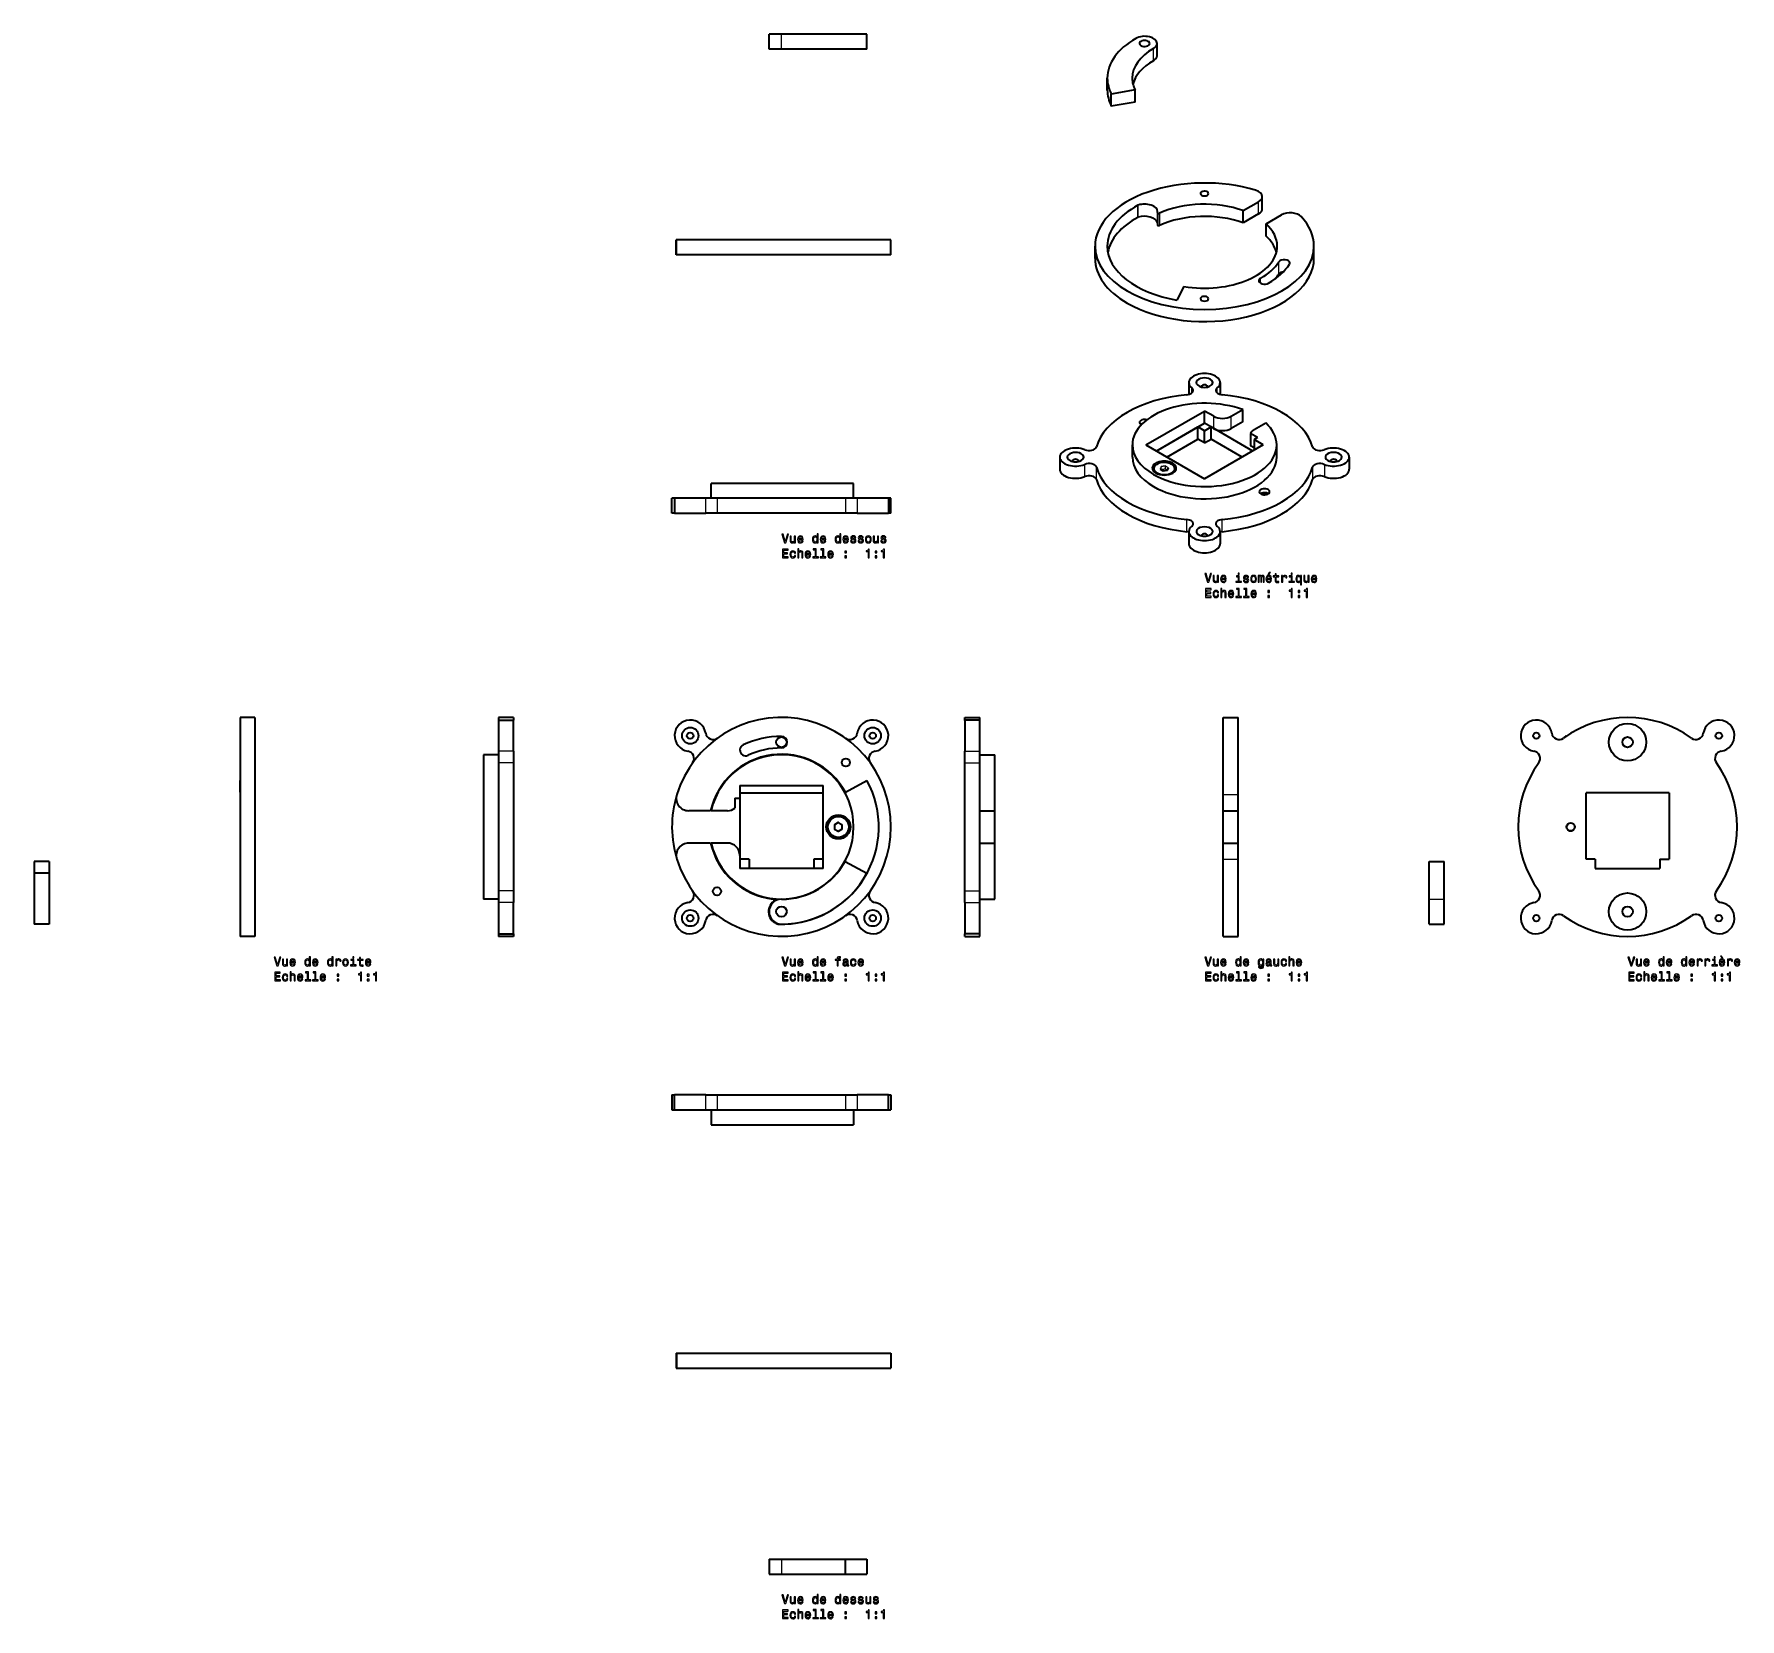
# Model space of a CAD drawing. Extents: x 294 to 980, y 102 to 739.
import ezdxf

# ---------------------------------------------------------------- set-up
doc = ezdxf.new("R2010")
doc.units = 0

msp = doc.modelspace()

# ---------------------------------------------------------------- linework, layer by layer
at = {"color": 7, "lineweight": 35, "ltscale": 0.125}
for p, q in [((594.5, 739.19), (589.5, 739.19)), ((594.5, 733.19), (589.5, 733.19)), ((589.5, 126.13), (594.5, 126.13)), ((589.5, 120.13), (594.5, 120.13))]:
    msp.add_line(p, q, dxfattribs=at)
at = {"color": 7, "lineweight": 35, "ltscale": 0.15}
for p, q in [((589.5, 733.19), (589.5, 739.19)), ((628.83, 733.19), (628.83, 739.19)), ((552.23, 650.43), (552.23, 656.43)), ((638.5, 650.43), (638.5, 656.43)), ((566.22, 552.58), (566.22, 558.58)), ((623.51, 552.58), (623.51, 558.58)), ((550.5, 546.58), (550.5, 552.58)), ((551.53, 552.58), (551.53, 546.58)), ((637.47, 552.58), (637.47, 546.58)), ((638.5, 546.58), (638.5, 552.58)), ((382.89, 464.5), (376.89, 464.5)), ((486.74, 464.5), (480.74, 464.5)), ((480.74, 463.47), (486.74, 463.47)), ((668.22, 464.5), (674.22, 464.5)), ((674.22, 463.47), (668.22, 463.47)), ((772.07, 464.5), (778.07, 464.5)), ((480.74, 449.51), (474.74, 449.51)), ((674.22, 449.51), (680.22, 449.51)), ((674.22, 427), (680.22, 427)), ((772.07, 427), (778.07, 427)), ((674.22, 414), (680.22, 414)), ((772.07, 414), (778.07, 414)), ((300.13, 406.63), (294.13, 406.63)), ((854.83, 406.63), (860.83, 406.63)), ((300.13, 401.86), (294.13, 401.86)), ((480.74, 391.49), (474.74, 391.49)), ((674.22, 391.49), (680.22, 391.49)), ((300.13, 381.44), (294.13, 381.44)), ((480.74, 377.53), (486.74, 377.53)), ((674.22, 377.53), (668.22, 377.53)), ((854.83, 381.44), (860.83, 381.44)), ((382.89, 376.5), (376.89, 376.5)), ((486.74, 376.5), (480.74, 376.5)), ((668.22, 376.5), (674.22, 376.5)), ((772.07, 376.5), (778.07, 376.5)), ((550.5, 312.74), (550.5, 306.74)), ((551.53, 306.74), (551.53, 312.74)), ((637.47, 306.74), (637.47, 312.74)), ((638.5, 312.74), (638.5, 306.74)), ((566.22, 306.74), (566.22, 300.74)), ((566.22, 306.74), (566.22, 300.74)), ((623.51, 306.74), (623.51, 300.74)), ((552.23, 208.89), (552.23, 202.89)), ((552.23, 208.89), (552.23, 202.89)), ((638.5, 208.89), (638.5, 202.89)), ((589.5, 126.13), (589.5, 120.13)), ((620.04, 126.13), (620.04, 120.13)), ((628.83, 126.13), (628.83, 120.13))]:
    msp.add_line(p, q, dxfattribs=at)
at = {"color": 7, "lineweight": 35}
for p, q in [((628.83, 739.19), (594.5, 739.19)), ((628.83, 733.19), (594.5, 733.19)), ((638.5, 656.43), (552.46, 656.43)), ((638.5, 650.43), (552.46, 650.43)), ((740.91, 574.05), (764.53, 587.68)), ((745.15, 571.6), (764.53, 582.79)), ((740.91, 574.05), (764.53, 560.41)), ((788.15, 574.05), (764.53, 560.41)), ((623.51, 558.58), (566.22, 558.58)), ((620.23, 552.58), (568.77, 552.58)), ((620.23, 546.58), (568.77, 546.58)), ((376.89, 464.5), (376.89, 420.5)), ((382.89, 464.5), (382.89, 420.5)), ((772.07, 433.47), (772.07, 464.5)), ((778.07, 433.47), (778.07, 464.5)), ((474.74, 449.51), (474.74, 420.5)), ((480.74, 449.51), (480.74, 420.5)), ((480.74, 446.23), (480.74, 420.5)), ((486.74, 446.23), (486.74, 420.5)), ((668.22, 420.5), (668.22, 446.23)), ((674.22, 420.5), (674.22, 446.23)), ((680.22, 427), (680.22, 449.51)), ((577.8, 437.2), (611.2, 437.2)), ((577.8, 434.2), (611.2, 434.2)), ((577.8, 432), (577.8, 409.01)), ((611.2, 403.8), (611.2, 437.2)), ((611.2, 407.5), (611.2, 434.2)), ((951.26, 434.2), (917.86, 434.2)), ((917.86, 407.5), (917.86, 434.2)), ((951.26, 434.2), (951.26, 407.5)), ((376.89, 420.5), (376.89, 376.5)), ((382.89, 420.5), (382.89, 376.5)), ((474.74, 420.5), (474.74, 391.49)), ((480.74, 420.5), (480.74, 394.77)), ((480.74, 420.5), (480.74, 391.49)), ((486.74, 420.5), (486.74, 394.77)), ((668.22, 394.77), (668.22, 420.5)), ((674.22, 394.77), (674.22, 420.5)), ((680.22, 391.49), (680.22, 414)), ((772.07, 376.5), (772.07, 407.53)), ((778.07, 376.5), (778.07, 407.53)), ((294.13, 401.86), (294.13, 381.44)), ((300.13, 401.86), (300.13, 381.44)), ((611.2, 403.8), (577.8, 403.8)), ((921.56, 403.8), (947.56, 403.8)), ((921.56, 403.8), (947.56, 403.8)), ((568.77, 312.74), (620.23, 312.74)), ((566.22, 306.74), (623.51, 306.74)), ((568.77, 306.74), (620.23, 306.74)), ((566.22, 300.74), (623.51, 300.74)), ((552.46, 208.89), (638.5, 208.89)), ((552.46, 202.89), (638.5, 202.89)), ((593.23, 202.89), (633.61, 202.89)), ((594.5, 126.13), (620.04, 126.13)), ((594.5, 120.13), (620.04, 120.13))]:
    msp.add_line(p, q, dxfattribs=at)
at = {"color": 7, "lineweight": 13, "ltscale": 0.15}
for p, q in [((594.5, 733.19), (594.5, 739.19)), ((552.46, 650.43), (552.46, 656.43)), ((564.05, 546.58), (564.05, 552.58)), ((568.77, 546.58), (568.77, 552.58)), ((620.23, 552.58), (620.23, 546.58)), ((624.95, 552.58), (624.95, 546.58)), ((486.74, 450.95), (480.74, 450.95)), ((486.74, 446.23), (480.74, 446.23)), ((668.22, 450.95), (674.22, 450.95)), ((668.22, 446.23), (674.22, 446.23)), ((772.07, 433.47), (778.07, 433.47)), ((772.07, 407.53), (778.07, 407.53)), ((486.74, 394.77), (480.74, 394.77)), ((668.22, 394.77), (674.22, 394.77)), ((854.83, 391.44), (860.83, 391.44)), ((486.74, 390.05), (480.74, 390.05)), ((668.22, 390.05), (674.22, 390.05)), ((564.05, 306.74), (564.05, 312.74)), ((568.77, 306.74), (568.77, 312.74)), ((620.23, 312.74), (620.23, 306.74)), ((624.95, 312.74), (624.95, 306.74)), ((552.46, 208.89), (552.46, 202.89)), ((594.5, 126.13), (594.5, 120.13))]:
    msp.add_line(p, q, dxfattribs=at)
at = {"color": 7, "lineweight": 35, "ltscale": 0.122473}
for p, q in [((745.44, 730.52), (745.44, 735.42)), ((779.93, 583.35), (779.93, 588.25))]:
    msp.add_line(p, q, dxfattribs=at)
at = {"color": 7, "lineweight": 13, "ltscale": 0.122475}
for p, q in [((743.98, 728.48), (743.98, 733.38)), ((737.88, 665.56), (737.88, 670.46)), ((746.4, 667.17), (746.4, 662.27)), ((786.28, 666.91), (786.28, 671.81)), ((794.38, 642.77), (794.38, 647.67)), ((768.21, 580.66), (768.21, 585.56)), ((775.28, 580.66), (775.28, 585.56)), ((716.37, 561.31), (716.37, 566.21)), ((721.1, 560.18), (721.1, 565.08)), ((807.96, 565.08), (807.96, 560.18)), ((812.69, 566.21), (812.69, 561.31)), ((757.49, 539.18), (757.49, 544.07)), ((771.57, 539.18), (771.57, 544.07))]:
    msp.add_line(p, q, dxfattribs=at)
at = {"color": 7, "lineweight": 35, "ltscale": 0.122475}
for p, q in [((725.47, 716.62), (725.47, 721.52)), ((727.07, 710.21), (727.07, 715.11)), ((736.66, 711.85), (736.66, 716.75)), ((787.75, 668.95), (787.75, 673.85)), ((745.59, 667.39), (745.59, 662.49)), ((780.07, 663.32), (780.07, 668.22)), ((789.26, 658.02), (789.26, 662.91)), ((720.53, 649.04), (720.53, 653.94)), ((808.53, 649.04), (808.53, 653.94)), ((764.53, 582.79), (764.53, 587.68)), ((761.91, 576.38), (761.91, 581.28)), ((764.53, 574.87), (764.53, 579.76)), ((767.15, 576.38), (767.15, 581.28)), ((783.05, 578.62), (783.05, 573.72)), ((706.37, 569.15), (706.37, 564.25)), ((735.52, 569.15), (735.52, 574.05)), ((793.54, 569.15), (793.54, 574.05)), ((822.69, 569.15), (822.69, 564.25)), ((758.23, 539.21), (758.23, 534.31)), ((770.83, 539.21), (770.83, 534.31))]:
    msp.add_line(p, q, dxfattribs=at)
at = {"color": 7, "lineweight": 35, "ltscale": 0.243185}
for p, q in [((736.66, 716.75), (727.07, 715.11)), ((736.66, 711.85), (727.07, 710.21))]:
    msp.add_line(p, q, dxfattribs=at)
at = {"color": 7, "lineweight": 13, "ltscale": 0.122473}
msp.add_line((737.78, 665.52), (737.78, 670.42), dxfattribs=at)
at = {"color": 7, "lineweight": 35, "ltscale": 0.179332}
for p, q in [((780.07, 668.22), (786.28, 671.81)), ((786.28, 666.91), (780.07, 663.32))]:
    msp.add_line(p, q, dxfattribs=at)
at = {"color": 7, "lineweight": 35, "ltscale": 0.179331}
msp.add_line((789.26, 662.91), (795.48, 666.5), dxfattribs=at)
at = {"color": 7, "lineweight": 35, "ltscale": 0.005557}
for p, q in [((552.46, 656.43), (552.23, 656.43)), ((552.46, 650.43), (552.23, 650.43)), ((552.23, 208.89), (552.46, 208.89)), ((552.23, 202.89), (552.46, 202.89))]:
    msp.add_line(p, q, dxfattribs=at)
at = {"color": 7, "lineweight": 35, "ltscale": 0.051671}
msp.add_line((591.37, 656.43), (589.3, 656.43), dxfattribs=at)
at = {"color": 7, "lineweight": 35, "ltscale": 0.004968}
msp.add_line((591.57, 656.43), (591.37, 656.43), dxfattribs=at)
at = {"color": 7, "lineweight": 35, "ltscale": 0.15399}
msp.add_line((756.23, 637.77), (753.42, 632.29), dxfattribs=at)
at = {"color": 7, "lineweight": 13, "ltscale": 0.046948}
msp.add_line((786.99, 639.1), (786.99, 640.97), dxfattribs=at)
at = {"color": 7, "lineweight": 35, "ltscale": 0.11844}
for p, q in [((758.23, 599.09), (758.23, 594.35)), ((770.83, 599.09), (770.83, 594.35))]:
    msp.add_line(p, q, dxfattribs=at)
at = {"color": 7, "lineweight": 13, "ltscale": 0.050905}
for p, q in [((759.43, 594.92), (759.43, 596.95)), ((769.63, 594.92), (769.63, 596.95))]:
    msp.add_line(p, q, dxfattribs=at)
at = {"color": 7, "lineweight": 35, "ltscale": 0.106144}
for p, q in [((768.21, 585.56), (764.53, 587.68)), ((768.21, 580.66), (764.53, 582.79))]:
    msp.add_line(p, q, dxfattribs=at)
at = {"color": 7, "lineweight": 35, "ltscale": 0.134218}
msp.add_line((775.28, 585.56), (779.93, 588.25), dxfattribs=at)
at = {"color": 7, "lineweight": 35, "ltscale": 0.134219}
for p, q in [((779.93, 583.35), (775.28, 580.66)), ((784.47, 580.25), (789.12, 582.94))]:
    msp.add_line(p, q, dxfattribs=at)
at = {"color": 7, "lineweight": 35, "ltscale": 0.483775}
for p, q in [((745.15, 571.6), (761.91, 581.28)), ((783.9, 571.6), (767.15, 581.28))]:
    msp.add_line(p, q, dxfattribs=at)
at = {"color": 7, "lineweight": 35, "ltscale": 0.3613}
for p, q in [((749.4, 569.15), (761.91, 576.38)), ((779.66, 569.15), (767.15, 576.38))]:
    msp.add_line(p, q, dxfattribs=at)
at = {"color": 7, "lineweight": 35, "ltscale": 0.075525}
for p, q in [((764.53, 579.76), (761.91, 581.28)), ((764.53, 574.87), (761.91, 576.38)), ((764.53, 579.76), (767.15, 581.28)), ((764.53, 574.87), (767.15, 576.38))]:
    msp.add_line(p, q, dxfattribs=at)
at = {"color": 7, "lineweight": 35, "ltscale": 0.08165}
msp.add_line((785.88, 576.99), (783.05, 578.62), dxfattribs=at)
at = {"color": 7, "lineweight": 35, "ltscale": 0.040824}
msp.add_line((785.88, 576.99), (784.47, 576.17), dxfattribs=at)
at = {"color": 7, "lineweight": 35, "ltscale": 0.106145}
for p, q in [((784.47, 576.17), (784.47, 571.93)), ((788.15, 574.05), (784.47, 576.17))]:
    msp.add_line(p, q, dxfattribs=at)
at = {"color": 7, "lineweight": 35, "ltscale": 0.040825}
msp.add_line((784.47, 572.91), (783.05, 573.72), dxfattribs=at)
at = {"color": 7, "lineweight": 35, "ltscale": 0.00732}
for p, q in [((744.17, 564.22), (744.17, 564.51)), ((752.57, 564.22), (752.57, 564.51))]:
    msp.add_line(p, q, dxfattribs=at)
at = {"color": 7, "lineweight": 13, "ltscale": 0.025734}
for p, q in [((747.09, 565.29), (746.65, 564.36)), ((747.13, 565.25), (746.7, 564.31)), ((749.65, 563.9), (750.08, 564.83))]:
    msp.add_line(p, q, dxfattribs=at)
at = {"color": 7, "lineweight": 13, "ltscale": 0.034176}
for p, q in [((746.68, 564.3), (747.86, 563.62)), ((750.02, 564.83), (748.84, 565.51))]:
    msp.add_line(p, q, dxfattribs=at)
at = {"color": 7, "lineweight": 35, "ltscale": 0.034176}
msp.add_line((746.7, 564.31), (747.89, 563.62), dxfattribs=at)
at = {"color": 7, "lineweight": 35, "ltscale": 0.000191654}
msp.add_line((746.7, 564.31), (746.7, 564.31), dxfattribs=at)
at = {"color": 7, "lineweight": 13, "ltscale": 0.002935}
msp.add_line((747.13, 564.19), (747.1, 564.08), dxfattribs=at)
at = {"color": 7, "lineweight": 13, "ltscale": 0.026364}
msp.add_line((747.13, 564.19), (747.13, 565.25), dxfattribs=at)
at = {"color": 7, "lineweight": 13, "ltscale": 0.002601}
msp.add_line((747.17, 564.16), (747.13, 564.06), dxfattribs=at)
at = {"color": 7, "lineweight": 13, "ltscale": 0.040914}
for p, q in [((748.77, 565.59), (747.16, 565.33)), ((748.79, 565.52), (747.17, 565.27))]:
    msp.add_line(p, q, dxfattribs=at)
at = {"color": 7, "lineweight": 13, "ltscale": 0.026366}
for p, q in [((747.17, 564.21), (747.17, 565.27)), ((748.79, 564.46), (748.79, 565.52)), ((748.84, 564.45), (748.84, 565.51))]:
    msp.add_line(p, q, dxfattribs=at)
at = {"color": 7, "lineweight": 35, "ltscale": 0.040912}
msp.add_line((747.95, 563.61), (749.57, 563.86), dxfattribs=at)
at = {"color": 7, "lineweight": 13, "ltscale": 0.040912}
msp.add_line((747.96, 563.61), (749.58, 563.86), dxfattribs=at)
at = {"color": 7, "lineweight": 13, "ltscale": 0.001324}
msp.add_line((748.79, 564.46), (748.81, 564.41), dxfattribs=at)
at = {"color": 7, "lineweight": 13, "ltscale": 0.001085}
msp.add_line((748.84, 564.38), (748.81, 564.41), dxfattribs=at)
at = {"color": 7, "lineweight": 13, "ltscale": 0.001073}
msp.add_line((748.87, 564.43), (748.84, 564.45), dxfattribs=at)
at = {"color": 7, "lineweight": 13, "ltscale": 0.034178}
msp.add_line((750.05, 564.89), (748.87, 565.57), dxfattribs=at)
at = {"color": 7, "lineweight": 35, "ltscale": 0.025734}
msp.add_line((749.6, 563.88), (750.04, 564.81), dxfattribs=at)
at = {"color": 7, "lineweight": 13, "ltscale": 0.001215}
msp.add_line((750.02, 564.78), (750.02, 564.83), dxfattribs=at)
at = {"color": 7, "lineweight": 35, "ltscale": 0.025726}
for p, q in [((551.53, 552.58), (550.5, 552.58)), ((674.22, 463.47), (674.22, 464.5)), ((486.74, 377.53), (486.74, 376.5)), ((637.47, 312.74), (638.5, 312.74))]:
    msp.add_line(p, q, dxfattribs=at)
at = {"color": 7, "lineweight": 35, "ltscale": 0.313062}
for p, q in [((564.05, 552.58), (551.53, 552.58)), ((637.47, 552.58), (624.95, 552.58)), ((551.53, 546.58), (564.05, 546.58)), ((624.95, 546.58), (637.47, 546.58)), ((480.74, 463.47), (480.74, 450.95)), ((486.74, 450.95), (486.74, 463.47)), ((668.22, 463.47), (668.22, 450.95)), ((674.22, 450.95), (674.22, 463.47)), ((480.74, 390.05), (480.74, 377.53)), ((486.74, 377.53), (486.74, 390.05)), ((668.22, 390.05), (668.22, 377.53)), ((674.22, 377.53), (674.22, 390.05)), ((564.05, 312.74), (551.53, 312.74)), ((637.47, 312.74), (624.95, 312.74)), ((551.53, 306.74), (564.05, 306.74)), ((624.95, 306.74), (637.47, 306.74))]:
    msp.add_line(p, q, dxfattribs=at)
at = {"color": 7, "lineweight": 35, "ltscale": 0.117937}
for p, q in [((568.77, 552.58), (564.05, 552.58)), ((624.95, 552.58), (620.23, 552.58)), ((568.77, 546.58), (564.05, 546.58)), ((624.95, 546.58), (620.23, 546.58)), ((480.74, 450.95), (480.74, 446.23)), ((486.74, 450.95), (486.74, 446.23)), ((668.22, 446.23), (668.22, 450.95)), ((674.22, 446.23), (674.22, 450.95)), ((480.74, 394.77), (480.74, 390.05)), ((486.74, 394.77), (486.74, 390.05)), ((668.22, 390.05), (668.22, 394.77)), ((674.22, 390.05), (674.22, 394.77)), ((564.05, 312.74), (568.77, 312.74)), ((620.23, 312.74), (624.95, 312.74)), ((564.05, 306.74), (568.77, 306.74)), ((620.23, 306.74), (624.95, 306.74))]:
    msp.add_line(p, q, dxfattribs=at)
at = {"color": 7, "lineweight": 35, "ltscale": 0.025702}
for p, q in [((638.5, 552.58), (637.47, 552.58)), ((638.5, 546.58), (637.47, 546.58)), ((480.74, 464.5), (480.74, 463.47)), ((486.74, 464.5), (486.74, 463.47)), ((668.22, 376.5), (668.22, 377.53)), ((674.22, 376.5), (674.22, 377.53)), ((550.5, 312.74), (551.53, 312.74)), ((550.5, 306.74), (551.53, 306.74))]:
    msp.add_line(p, q, dxfattribs=at)
at = {"color": 7, "lineweight": 35, "ltscale": 0.030038}
for p, q in [((551.7, 546.58), (550.5, 546.58)), ((480.74, 377.7), (480.74, 376.5)), ((637.3, 306.74), (638.5, 306.74))]:
    msp.add_line(p, q, dxfattribs=at)
at = {"color": 7, "lineweight": 35, "ltscale": 0.030039}
msp.add_line((668.22, 463.3), (668.22, 464.5), dxfattribs=at)
at = {"color": 7, "lineweight": 35, "ltscale": 0.381843}
msp.add_line((772.07, 434.44), (772.07, 449.71), dxfattribs=at)
at = {"color": 7, "lineweight": 35, "ltscale": 0.118097}
msp.add_line((376.89, 434.44), (376.89, 439.16), dxfattribs=at)
at = {"color": 7, "lineweight": 35, "ltscale": 0.247501}
msp.add_line((620.17, 434.44), (628.87, 439.16), dxfattribs=at)
at = {"color": 7, "lineweight": 35, "ltscale": 0.05}
msp.add_line((575.8, 432), (577.8, 432), dxfattribs=at)
at = {"color": 7, "lineweight": 35, "ltscale": 0.1}
msp.add_line((575.8, 432), (575.8, 428), dxfattribs=at)
at = {"color": 7, "lineweight": 35, "ltscale": 0.13}
for p, q in [((577.8, 437.2), (577.8, 432)), ((577.8, 409), (577.8, 403.8))]:
    msp.add_line(p, q, dxfattribs=at)
at = {"color": 7, "lineweight": 35, "ltscale": 0.161858}
for p, q in [((772.07, 427), (772.07, 433.47)), ((778.07, 427), (778.07, 433.47))]:
    msp.add_line(p, q, dxfattribs=at)
at = {"color": 7, "lineweight": 35, "ltscale": 0.055}
msp.add_line((951.26, 434.2), (951.26, 432), dxfattribs=at)
at = {"color": 7, "lineweight": 35, "ltscale": 0.219635}
for p, q in [((566.02, 427), (557.23, 427)), ((566.02, 414), (557.23, 414))]:
    msp.add_line(p, q, dxfattribs=at)
at = {"color": 7, "lineweight": 35, "ltscale": 0.164384}
for p, q in [((572.8, 427), (566.22, 427)), ((572.8, 414), (566.22, 414))]:
    msp.add_line(p, q, dxfattribs=at)
at = {"color": 7, "lineweight": 35, "ltscale": 0.325}
msp.add_line((680.22, 414), (680.22, 427), dxfattribs=at)
at = {"color": 7, "lineweight": 35, "ltscale": 0.390018}
msp.add_line((772.07, 414), (772.07, 429.6), dxfattribs=at)
at = {"color": 7, "lineweight": 35, "ltscale": 0.32501}
msp.add_line((778.07, 414), (778.07, 427), dxfattribs=at)
at = {"color": 7, "lineweight": 13, "ltscale": 0.041858}
for p, q in [((615.81, 421.34), (615.81, 419.66)), ((618.86, 421.42), (617.41, 422.26)), ((617.41, 418.74), (618.86, 419.58)), ((618.91, 419.66), (618.91, 421.34))]:
    msp.add_line(p, q, dxfattribs=at)
at = {"color": 7, "lineweight": 13, "ltscale": 0.001251}
for p, q in [((615.81, 421.34), (615.86, 421.34)), ((615.81, 419.66), (615.86, 419.66))]:
    msp.add_line(p, q, dxfattribs=at)
at = {"color": 7, "lineweight": 13, "ltscale": 0.041857}
for p, q in [((617.31, 422.26), (615.86, 421.42)), ((615.86, 419.58), (617.31, 418.74))]:
    msp.add_line(p, q, dxfattribs=at)
at = {"color": 7, "lineweight": 13, "ltscale": 0.001249}
msp.add_line((615.86, 421.42), (615.88, 421.38), dxfattribs=at)
at = {"color": 7, "lineweight": 35, "ltscale": 0.041858}
for p, q in [((615.86, 421.34), (615.86, 419.66)), ((617.33, 422.22), (615.88, 421.38)), ((615.88, 419.62), (617.33, 418.78)), ((618.83, 421.38), (617.38, 422.22)), ((617.38, 418.78), (618.83, 419.62)), ((618.86, 419.66), (618.86, 421.34))]:
    msp.add_line(p, q, dxfattribs=at)
at = {"color": 7, "lineweight": 13, "ltscale": 0.00125}
for p, q in [((615.86, 419.58), (615.88, 419.62)), ((617.31, 422.26), (617.33, 422.22)), ((617.31, 418.74), (617.33, 418.78)), ((617.41, 422.26), (617.38, 422.22)), ((617.41, 418.74), (617.38, 418.78)), ((618.86, 421.42), (618.83, 421.38)), ((618.86, 419.58), (618.83, 419.62)), ((618.91, 421.34), (618.86, 421.34)), ((618.91, 419.66), (618.86, 419.66))]:
    msp.add_line(p, q, dxfattribs=at)
at = {"color": 7, "lineweight": 13, "ltscale": 0.001138}
for p, q in [((615.88, 419.7), (615.88, 419.65)), ((618.83, 421.3), (618.83, 421.35))]:
    msp.add_line(p, q, dxfattribs=at)
at = {"color": 7, "lineweight": 35, "ltscale": 0.001415}
msp.add_line((910.66, 419.36), (910.62, 419.32), dxfattribs=at)
at = {"color": 7, "lineweight": 13, "ltscale": 0.002001}
msp.add_line((911.7, 419), (911.7, 418.92), dxfattribs=at)
at = {"color": 7, "lineweight": 13, "ltscale": 3.00563e-05}
msp.add_line((913.3, 420.45), (913.3, 420.45), dxfattribs=at)
at = {"color": 7, "lineweight": 13, "ltscale": 0.000107431}
msp.add_line((913.32, 420.36), (913.32, 420.36), dxfattribs=at)
at = {"color": 7, "lineweight": 35, "ltscale": 0.161859}
for p, q in [((772.07, 407.53), (772.07, 414)), ((778.07, 407.53), (778.07, 414))]:
    msp.add_line(p, q, dxfattribs=at)
at = {"color": 7, "lineweight": 35, "ltscale": 0.119289}
for p, q in [((294.13, 406.63), (294.13, 401.86)), ((300.13, 406.63), (300.13, 401.86))]:
    msp.add_line(p, q, dxfattribs=at)
at = {"color": 7, "lineweight": 35, "ltscale": 0.0925}
for p, q in [((581.5, 407.5), (577.8, 407.5)), ((581.5, 407.5), (581.5, 403.8)), ((611.2, 407.5), (607.5, 407.5)), ((607.5, 407.5), (607.5, 403.8)), ((921.56, 407.5), (917.86, 407.5)), ((921.56, 407.5), (921.56, 403.8)), ((947.56, 407.5), (947.56, 403.8)), ((947.56, 407.5), (951.26, 407.5))]:
    msp.add_line(p, q, dxfattribs=at)
at = {"color": 7, "lineweight": 35, "ltscale": 0.249999}
msp.add_line((620.04, 406.63), (628.83, 401.86), dxfattribs=at)
at = {"color": 7, "lineweight": 35, "ltscale": 0.379881}
for p, q in [((854.83, 391.44), (854.83, 406.63)), ((860.83, 391.44), (860.83, 406.63))]:
    msp.add_line(p, q, dxfattribs=at)
at = {"color": 7, "lineweight": 35, "ltscale": 0.0375}
msp.add_line((951.26, 409), (951.26, 407.5), dxfattribs=at)
at = {"color": 7, "lineweight": 35, "ltscale": 0.25}
for p, q in [((854.83, 381.44), (854.83, 391.44)), ((860.83, 381.44), (860.83, 391.44))]:
    msp.add_line(p, q, dxfattribs=at)
at = {"color": 7, "lineweight": 35, "ltscale": 0.000515747}
msp.add_line((376.89, 381.41), (376.89, 381.39), dxfattribs=at)
at = {"color": 7, "lineweight": 35, "ltscale": 0.219704}
for p, q in [((620.04, 126.13), (628.83, 126.13)), ((620.04, 120.13), (628.83, 120.13))]:
    msp.add_line(p, q, dxfattribs=at)
at = {"color": 7, "lineweight": 35}
for points in [[(744.17, 564.22), (744.2, 563.9), (744.3, 563.6), (744.46, 563.31), (744.69, 563.02), (744.99, 562.75), (745.19, 562.6)], [(752.57, 564.51), (752.53, 564.83), (752.45, 565.08), (752.33, 565.33), (752.14, 565.61), (751.89, 565.86), (751.55, 566.13), (751.14, 566.37), (750.69, 566.57), (750.2, 566.74), (749.54, 566.88), (748.84, 566.97), (748.13, 566.98), (747.43, 566.92), (746.76, 566.79), (746.25, 566.65), (745.78, 566.46), (745.35, 566.24), (744.98, 565.98), (744.67, 565.69), (744.44, 565.39), (744.34, 565.23)], [(752.39, 563.51), (752.21, 563.22), (751.94, 562.92), (751.59, 562.64), (751.54, 562.6)], [(910.36, 419.54), (910.48, 419.42), (910.59, 419.33), (910.62, 419.32)], [(910.36, 419.54), (910.64, 419.28), (910.92, 419.1), (911.26, 418.98), (911.57, 418.93), (911.7, 418.92)]]:
    msp.add_lwpolyline(points, dxfattribs=at)
at = {"color": 7, "lineweight": 13}
for points in [[(748.79, 564.46), (748.4, 564.33), (747.98, 564.23), (747.56, 564.2), (747.17, 564.21)], [(748.81, 564.41), (748.31, 564.25), (747.82, 564.16), (747.5, 564.14), (747.17, 564.16)], [(748.84, 564.38), (749.22, 564.08), (749.59, 563.87)], [(748.87, 564.43), (749.03, 564.29), (749.36, 564.05), (749.62, 563.91)], [(913.24, 420.45), (913.23, 420.35), (913.16, 420.08), (913.04, 419.8), (912.85, 419.54), (912.61, 419.32), (912.33, 419.15), (912.28, 419.13)], [(913.32, 420.36), (913.3, 420.45), (913.3, 420.45)], [(913.32, 420.36), (913.31, 420.43), (913.3, 420.45)]]:
    msp.add_lwpolyline(points, dxfattribs=at)
for points in [[(596.9, 538.23), (596.02, 535.25), (595.12, 538.23), (594.64, 538.23), (595.77, 534.72), (596.27, 534.72), (597.37, 538.23)], [(600.1, 537.43), (599.65, 537.43), (599.65, 535.87), (599.6, 535.5), (599.46, 535.24), (599.23, 535.08), (598.93, 535.03), (598.7, 535.07), (598.54, 535.19), (598.46, 535.4), (598.44, 535.69), (598.44, 537.43), (597.99, 537.43), (597.99, 535.65), (598.01, 535.29), (598.11, 534.99), (598.4, 534.72), (598.87, 534.63), (599.12, 534.66), (599.34, 534.75), (599.52, 534.91), (599.67, 535.14), (599.67, 534.72), (600.1, 534.72)], [(601.43, 535.95), (603.21, 535.95), (603.21, 536.15), (603.13, 536.73), (602.91, 537.17), (602.56, 537.43), (602.09, 537.53), (601.63, 537.43), (601.28, 537.14), (601.05, 536.68), (600.97, 536.08), (601.05, 535.46), (601.27, 535), (601.62, 534.72), (602.07, 534.63), (602.47, 534.69), (602.79, 534.86), (603.03, 535.14), (603.16, 535.5), (602.73, 535.5), (602.63, 535.3), (602.5, 535.15), (602.13, 535.02), (601.84, 535.08), (601.63, 535.26), (601.48, 535.54), (601.43, 535.93)], [(601.43, 536.32), (601.49, 536.67), (601.63, 536.93), (601.83, 537.08), (602.11, 537.14), (602.37, 537.08), (602.58, 536.93), (602.71, 536.67), (602.75, 536.32)], [(608.78, 535.14), (608.78, 534.72), (609.23, 534.72), (609.23, 538.34), (608.79, 538.34), (608.79, 537.02), (608.45, 537.4), (608.24, 537.49), (608.01, 537.53), (607.58, 537.43), (607.24, 537.14), (607.03, 536.69), (606.95, 536.08), (607.03, 535.47), (607.24, 535.01), (607.58, 534.72), (608.01, 534.63), (608.24, 534.66), (608.45, 534.75)], [(608.08, 537.13), (608.37, 537.06), (608.6, 536.86), (608.73, 536.53), (608.78, 536.08), (608.73, 535.62), (608.6, 535.29), (608.37, 535.09), (608.08, 535.02), (607.8, 535.09), (607.59, 535.29), (607.45, 535.62), (607.41, 536.08), (607.45, 536.53), (607.59, 536.86), (607.8, 537.06)], [(610.54, 535.95), (612.32, 535.95), (612.32, 536.15), (612.24, 536.73), (612.02, 537.17), (611.67, 537.43), (611.2, 537.53), (610.74, 537.43), (610.39, 537.14), (610.16, 536.68), (610.08, 536.08), (610.15, 535.46), (610.38, 535), (610.73, 534.72), (611.18, 534.63), (611.58, 534.69), (611.9, 534.86), (612.14, 535.14), (612.27, 535.5), (611.83, 535.5), (611.74, 535.3), (611.61, 535.15), (611.24, 535.02), (610.95, 535.08), (610.73, 535.26), (610.59, 535.54), (610.54, 535.93)], [(610.54, 536.32), (610.6, 536.67), (610.73, 536.93), (610.94, 537.08), (611.21, 537.14), (611.48, 537.08), (611.69, 536.93), (611.81, 536.67), (611.86, 536.32)], [(617.89, 535.14), (617.89, 534.72), (618.33, 534.72), (618.33, 538.34), (617.9, 538.34), (617.9, 537.02), (617.56, 537.4), (617.35, 537.49), (617.11, 537.53), (616.69, 537.43), (616.35, 537.14), (616.14, 536.69), (616.06, 536.08), (616.14, 535.47), (616.35, 535.01), (616.69, 534.72), (617.11, 534.63), (617.35, 534.66), (617.56, 534.75)], [(617.19, 537.13), (617.48, 537.06), (617.7, 536.86), (617.84, 536.53), (617.89, 536.08), (617.84, 535.62), (617.7, 535.29), (617.48, 535.09), (617.19, 535.02), (616.91, 535.09), (616.7, 535.29), (616.56, 535.62), (616.51, 536.08), (616.56, 536.53), (616.7, 536.86), (616.91, 537.06)], [(619.65, 535.95), (621.43, 535.95), (621.43, 536.15), (621.35, 536.73), (621.13, 537.17), (620.78, 537.43), (620.31, 537.53), (619.85, 537.43), (619.49, 537.14), (619.27, 536.68), (619.19, 536.08), (619.26, 535.46), (619.49, 535), (619.84, 534.72), (620.29, 534.63), (620.68, 534.69), (621.01, 534.86), (621.24, 535.14), (621.38, 535.5), (620.94, 535.5), (620.85, 535.3), (620.72, 535.15), (620.35, 535.02), (620.06, 535.08), (619.84, 535.26), (619.7, 535.54), (619.65, 535.93)], [(619.65, 536.32), (619.71, 536.67), (619.84, 536.93), (620.05, 537.08), (620.32, 537.14), (620.59, 537.08), (620.8, 536.93), (620.92, 536.67), (620.97, 536.32)], [(623.62, 536.3), (623.2, 536.4), (622.88, 536.52), (622.77, 536.75), (622.8, 536.92), (622.91, 537.04), (623.08, 537.12), (623.33, 537.15), (623.56, 537.12), (623.75, 537.03), (623.87, 536.89), (623.92, 536.71), (624.36, 536.71), (624.36, 536.72), (624.28, 537.05), (624.07, 537.3), (623.75, 537.47), (623.33, 537.53), (622.9, 537.47), (622.59, 537.3), (622.39, 537.05), (622.33, 536.74), (622.37, 536.44), (622.52, 536.23), (622.75, 536.07), (623.09, 535.97), (623.58, 535.85), (623.88, 535.72), (623.96, 535.62), (623.99, 535.47), (623.95, 535.28), (623.83, 535.14), (623.63, 535.05), (623.37, 535.02), (623.09, 535.05), (622.89, 535.16), (622.75, 535.33), (622.7, 535.56), (622.27, 535.56), (622.34, 535.16), (622.55, 534.87), (622.87, 534.69), (623.33, 534.63), (623.8, 534.69), (624.15, 534.87), (624.36, 535.15), (624.44, 535.52), (624.38, 535.84), (624.22, 536.05), (623.97, 536.19)], [(626.66, 536.3), (626.23, 536.4), (625.91, 536.52), (625.81, 536.75), (625.84, 536.92), (625.94, 537.04), (626.12, 537.12), (626.36, 537.15), (626.6, 537.12), (626.79, 537.03), (626.91, 536.89), (626.96, 536.71), (627.39, 536.71), (627.39, 536.72), (627.32, 537.05), (627.11, 537.3), (626.79, 537.47), (626.36, 537.53), (625.93, 537.47), (625.62, 537.3), (625.43, 537.05), (625.36, 536.74), (625.41, 536.44), (625.55, 536.23), (625.78, 536.07), (626.12, 535.97), (626.62, 535.85), (626.92, 535.72), (627, 535.62), (627.03, 535.47), (626.98, 535.28), (626.86, 535.14), (626.67, 535.05), (626.4, 535.02), (626.13, 535.05), (625.92, 535.16), (625.79, 535.33), (625.73, 535.56), (625.3, 535.56), (625.37, 535.16), (625.58, 534.87), (625.91, 534.69), (626.36, 534.63), (626.84, 534.69), (627.19, 534.87), (627.4, 535.15), (627.47, 535.52), (627.42, 535.84), (627.26, 536.05), (627, 536.19)], [(628.24, 536.07), (628.32, 535.46), (628.55, 535), (628.92, 534.72), (629.41, 534.63), (629.9, 534.72), (630.27, 535), (630.5, 535.45), (630.59, 536.07), (630.5, 536.69), (630.27, 537.15), (629.9, 537.43), (629.41, 537.53), (628.92, 537.43), (628.55, 537.14), (628.32, 536.69)], [(628.69, 536.08), (628.74, 536.53), (628.88, 536.86), (629.11, 537.06), (629.41, 537.13), (629.72, 537.06), (629.94, 536.87), (630.09, 536.53), (630.14, 536.08), (630.09, 535.62), (629.94, 535.29), (629.72, 535.09), (629.41, 535.02), (629.11, 535.09), (628.88, 535.29), (628.74, 535.62)], [(633.49, 537.43), (633.05, 537.43), (633.05, 535.87), (633, 535.5), (632.85, 535.24), (632.63, 535.08), (632.33, 535.03), (632.09, 535.07), (631.94, 535.19), (631.86, 535.4), (631.84, 535.69), (631.84, 537.43), (631.39, 537.43), (631.39, 535.65), (631.41, 535.29), (631.5, 534.99), (631.79, 534.72), (632.26, 534.63), (632.52, 534.66), (632.73, 534.75), (632.92, 534.91), (633.07, 535.14), (633.07, 534.72), (633.49, 534.72)], [(635.77, 536.3), (635.34, 536.4), (635.02, 536.52), (634.92, 536.75), (634.95, 536.92), (635.05, 537.04), (635.22, 537.12), (635.47, 537.15), (635.71, 537.12), (635.89, 537.03), (636.02, 536.89), (636.07, 536.71), (636.5, 536.71), (636.5, 536.72), (636.42, 537.05), (636.22, 537.3), (635.89, 537.47), (635.47, 537.53), (635.04, 537.47), (634.73, 537.3), (634.53, 537.05), (634.47, 536.74), (634.52, 536.44), (634.66, 536.23), (634.89, 536.07), (635.23, 535.97), (635.72, 535.85), (636.03, 535.72), (636.11, 535.62), (636.14, 535.47), (636.09, 535.28), (635.97, 535.14), (635.77, 535.05), (635.51, 535.02), (635.23, 535.05), (635.03, 535.16), (634.9, 535.33), (634.84, 535.56), (634.41, 535.56), (634.48, 535.16), (634.69, 534.87), (635.02, 534.69), (635.47, 534.63), (635.95, 534.69), (636.29, 534.87), (636.51, 535.15), (636.58, 535.52), (636.53, 535.84), (636.37, 536.05), (636.11, 536.19)], [(594.96, 528.68), (597.18, 528.68), (597.18, 529.1), (595.42, 529.1), (595.42, 530.28), (596.99, 530.28), (596.99, 530.7), (595.42, 530.7), (595.42, 531.75), (597.14, 531.75), (597.14, 532.18), (594.96, 532.18)], [(599.73, 530.49), (600.17, 530.49), (600.08, 530.89), (599.87, 531.21), (599.53, 531.4), (599.09, 531.48), (598.61, 531.38), (598.24, 531.1), (598.01, 530.64), (597.92, 530.02), (598, 529.41), (598.23, 528.96), (598.59, 528.68), (599.07, 528.58), (599.51, 528.66), (599.85, 528.87), (600.08, 529.2), (600.18, 529.64), (599.76, 529.64), (599.68, 529.36), (599.54, 529.15), (599.34, 529.02), (599.09, 528.98), (598.78, 529.04), (598.56, 529.25), (598.42, 529.57), (598.38, 530.04), (598.42, 530.49), (598.56, 530.82), (598.79, 531.02), (599.09, 531.09), (599.35, 531.05), (599.55, 530.93), (599.68, 530.74)], [(601.05, 528.68), (601.49, 528.68), (601.49, 530.24), (601.54, 530.6), (601.68, 530.86), (601.91, 531.02), (602.21, 531.08), (602.45, 531.03), (602.6, 530.89), (602.68, 530.67), (602.71, 530.36), (602.71, 528.68), (603.15, 528.68), (603.15, 530.46), (603.13, 530.81), (603.04, 531.11), (602.74, 531.38), (602.28, 531.48), (602.02, 531.44), (601.81, 531.35), (601.63, 531.2), (601.49, 530.99), (601.49, 532.3), (601.05, 532.3)], [(604.47, 529.9), (606.25, 529.9), (606.25, 530.11), (606.17, 530.69), (605.95, 531.12), (605.6, 531.38), (605.13, 531.48), (604.67, 531.38), (604.31, 531.1), (604.09, 530.64), (604.01, 530.03), (604.08, 529.41), (604.31, 528.96), (604.66, 528.68), (605.11, 528.58), (605.5, 528.65), (605.83, 528.82), (606.06, 529.09), (606.2, 529.45), (605.76, 529.45), (605.67, 529.25), (605.54, 529.1), (605.17, 528.98), (604.88, 529.03), (604.66, 529.21), (604.52, 529.5), (604.47, 529.89)], [(604.47, 530.27), (604.53, 530.62), (604.66, 530.88), (604.87, 531.04), (605.14, 531.09), (605.41, 531.04), (605.62, 530.88), (605.74, 530.62), (605.79, 530.27)], [(608, 531.92), (608, 529.05), (607.09, 529.05), (607.09, 528.68), (609.35, 528.68), (609.35, 529.05), (608.44, 529.05), (608.44, 532.3), (607.3, 532.3), (607.3, 531.92)], [(611.04, 531.92), (611.04, 529.05), (610.12, 529.05), (610.12, 528.68), (612.39, 528.68), (612.39, 529.05), (611.48, 529.05), (611.48, 532.3), (610.34, 532.3), (610.34, 531.92)], [(613.58, 529.9), (615.35, 529.9), (615.36, 530.11), (615.28, 530.69), (615.06, 531.12), (614.7, 531.38), (614.23, 531.48), (613.78, 531.38), (613.42, 531.1), (613.2, 530.64), (613.11, 530.03), (613.19, 529.41), (613.42, 528.96), (613.77, 528.68), (614.22, 528.58), (614.61, 528.65), (614.94, 528.82), (615.17, 529.09), (615.31, 529.45), (614.87, 529.45), (614.78, 529.25), (614.65, 529.1), (614.27, 528.98), (613.99, 529.03), (613.77, 529.21), (613.63, 529.5), (613.58, 529.89)], [(613.58, 530.27), (613.63, 530.62), (613.77, 530.88), (613.98, 531.04), (614.25, 531.09), (614.52, 531.04), (614.72, 530.88), (614.85, 530.62), (614.89, 530.27)], [(619.96, 530.63), (620.65, 530.63), (620.65, 531.38), (619.96, 531.38)], [(619.96, 528.68), (620.65, 528.68), (620.65, 529.43), (619.96, 529.43)], [(629.32, 528.68), (629.78, 528.68), (629.78, 532.2), (629.44, 532.2), (629.35, 531.89), (629.17, 531.69), (628.89, 531.57), (628.51, 531.52), (628.51, 531.17), (629.32, 531.17)], [(632.1, 530.63), (632.8, 530.63), (632.8, 531.38), (632.1, 531.38)], [(632.1, 528.68), (632.8, 528.68), (632.8, 529.43), (632.1, 529.43)], [(635.4, 528.68), (635.85, 528.68), (635.85, 532.2), (635.51, 532.2), (635.42, 531.89), (635.24, 531.69), (634.96, 531.57), (634.58, 531.52), (634.58, 531.17), (635.4, 531.17)], [(766.92, 522.32), (766.05, 519.34), (765.14, 522.32), (764.66, 522.32), (765.79, 518.82), (766.3, 518.82), (767.4, 522.32)], [(770.13, 521.52), (769.68, 521.52), (769.68, 519.96), (769.63, 519.6), (769.49, 519.34), (769.26, 519.17), (768.96, 519.12), (768.72, 519.16), (768.57, 519.28), (768.49, 519.49), (768.47, 519.78), (768.47, 521.52), (768.02, 521.52), (768.02, 519.74), (768.04, 519.39), (768.13, 519.09), (768.43, 518.82), (768.9, 518.72), (769.15, 518.76), (769.37, 518.85), (769.55, 519), (769.7, 519.23), (769.7, 518.82), (770.13, 518.82)], [(771.46, 520.04), (773.24, 520.04), (773.24, 520.25), (773.16, 520.83), (772.94, 521.26), (772.59, 521.52), (772.12, 521.62), (771.66, 521.52), (771.31, 521.24), (771.08, 520.78), (771, 520.17), (771.07, 519.55), (771.3, 519.1), (771.65, 518.82), (772.1, 518.72), (772.5, 518.79), (772.82, 518.96), (773.06, 519.23), (773.19, 519.59), (772.75, 519.59), (772.66, 519.39), (772.53, 519.24), (772.16, 519.12), (771.87, 519.17), (771.65, 519.35), (771.51, 519.64), (771.46, 520.03)], [(771.46, 520.41), (771.52, 520.76), (771.65, 521.02), (771.86, 521.18), (772.13, 521.23), (772.4, 521.18), (772.61, 521.02), (772.73, 520.76), (772.78, 520.41)], [(778.5, 519.19), (778.5, 521.43), (777.36, 521.43), (777.36, 521.05), (778.06, 521.05), (778.06, 519.19), (777.15, 519.19), (777.15, 518.82), (779.42, 518.82), (779.42, 519.19)], [(778.52, 522.44), (778.05, 522.44), (778.05, 521.93), (778.52, 521.93)], [(781.51, 520.39), (781.08, 520.49), (780.76, 520.61), (780.66, 520.85), (780.69, 521.01), (780.79, 521.14), (780.96, 521.21), (781.21, 521.24), (781.45, 521.21), (781.64, 521.12), (781.76, 520.98), (781.81, 520.8), (782.24, 520.8), (782.24, 520.81), (782.16, 521.14), (781.96, 521.4), (781.64, 521.56), (781.21, 521.62), (780.78, 521.56), (780.47, 521.39), (780.27, 521.15), (780.21, 520.83), (780.26, 520.53), (780.4, 520.32), (780.63, 520.17), (780.97, 520.06), (781.46, 519.94), (781.77, 519.81), (781.85, 519.71), (781.88, 519.56), (781.83, 519.38), (781.71, 519.23), (781.51, 519.14), (781.25, 519.11), (780.97, 519.14), (780.77, 519.25), (780.64, 519.42), (780.58, 519.66), (780.15, 519.66), (780.22, 519.25), (780.43, 518.96), (780.76, 518.79), (781.21, 518.72), (781.69, 518.79), (782.03, 518.96), (782.25, 519.24), (782.32, 519.61), (782.27, 519.93), (782.11, 520.15), (781.85, 520.29)], [(783.09, 520.17), (783.17, 519.55), (783.4, 519.1), (783.77, 518.82), (784.26, 518.72), (784.75, 518.82), (785.12, 519.09), (785.35, 519.55), (785.44, 520.17), (785.35, 520.78), (785.12, 521.24), (784.75, 521.52), (784.26, 521.62), (783.77, 521.52), (783.4, 521.24), (783.17, 520.78)], [(783.54, 520.17), (783.59, 520.63), (783.73, 520.95), (783.96, 521.16), (784.26, 521.23), (784.57, 521.16), (784.79, 520.96), (784.93, 520.63), (784.98, 520.17), (784.93, 519.71), (784.79, 519.38), (784.57, 519.18), (784.26, 519.11), (783.96, 519.18), (783.73, 519.38), (783.59, 519.71)], [(786.08, 518.82), (786.49, 518.82), (786.49, 520.63), (786.51, 520.9), (786.59, 521.1), (786.7, 521.21), (786.86, 521.26), (786.98, 521.22), (787.06, 521.12), (787.1, 520.94), (787.11, 520.72), (787.11, 518.82), (787.5, 518.82), (787.5, 520.63), (787.52, 520.89), (787.6, 521.09), (787.72, 521.21), (787.87, 521.26), (787.99, 521.22), (788.07, 521.12), (788.12, 520.72), (788.12, 518.82), (788.53, 518.82), (788.53, 520.69), (788.5, 521.07), (788.42, 521.37), (788.26, 521.55), (788, 521.62), (787.69, 521.52), (787.46, 521.23), (787.27, 521.51), (786.96, 521.62), (786.67, 521.52), (786.47, 521.24), (786.47, 521.52), (786.08, 521.52)], [(789.68, 520.04), (791.45, 520.04), (791.46, 520.25), (791.38, 520.83), (791.16, 521.26), (790.8, 521.52), (790.34, 521.62), (789.88, 521.52), (789.52, 521.24), (789.3, 520.78), (789.22, 520.17), (789.29, 519.55), (789.52, 519.1), (789.87, 518.82), (790.32, 518.72), (790.71, 518.79), (791.04, 518.96), (791.27, 519.23), (791.41, 519.59), (790.97, 519.59), (790.88, 519.39), (790.75, 519.24), (790.38, 519.12), (790.09, 519.17), (789.87, 519.35), (789.73, 519.64), (789.68, 520.03)], [(789.68, 520.41), (789.73, 520.76), (789.87, 521.02), (790.08, 521.18), (790.35, 521.23), (790.62, 521.18), (790.82, 521.02), (790.95, 520.76), (791, 520.41)], [(789.99, 521.89), (790.28, 521.89), (790.99, 522.75), (790.49, 522.75)], [(792.92, 521.05), (792.92, 519.7), (792.95, 519.26), (793.09, 518.96), (793.38, 518.78), (793.86, 518.72), (794.38, 518.74), (794.38, 519.13), (794, 519.1), (793.65, 519.14), (793.46, 519.26), (793.38, 519.48), (793.37, 519.77), (793.37, 521.05), (794.38, 521.05), (794.38, 521.43), (793.37, 521.43), (793.37, 522.22), (792.92, 522.22), (792.92, 521.43), (792.16, 521.43), (792.16, 521.05)], [(795.53, 518.82), (795.97, 518.82), (795.97, 520.36), (796.02, 520.74), (796.15, 521), (796.38, 521.17), (796.67, 521.22), (796.9, 521.19), (797.06, 521.09), (797.16, 520.91), (797.2, 520.68), (797.65, 520.68), (797.59, 521.09), (797.42, 521.38), (797.14, 521.56), (796.77, 521.62), (796.51, 521.58), (796.29, 521.48), (796.09, 521.31), (795.93, 521.07), (795.93, 521.52), (795.53, 521.52)], [(799.76, 519.19), (799.76, 521.43), (798.62, 521.43), (798.62, 521.05), (799.31, 521.05), (799.31, 519.19), (798.4, 519.19), (798.4, 518.82), (800.67, 518.82), (800.67, 519.19)], [(799.77, 522.44), (799.3, 522.44), (799.3, 521.93), (799.77, 521.93)], [(803.1, 521.11), (802.94, 521.33), (802.77, 521.49), (802.56, 521.58), (802.32, 521.62), (801.89, 521.52), (801.56, 521.24), (801.34, 520.78), (801.27, 520.17), (801.34, 519.56), (801.56, 519.1), (801.89, 518.82), (802.32, 518.72), (802.56, 518.75), (802.76, 518.84), (802.94, 518.99), (803.1, 519.23), (803.1, 517.77), (803.54, 517.77), (803.54, 521.52), (803.1, 521.52)], [(801.72, 520.17), (801.77, 520.62), (801.91, 520.95), (802.12, 521.15), (802.4, 521.22), (802.69, 521.15), (802.91, 520.95), (803.04, 520.63), (803.09, 520.17), (803.04, 519.71), (802.91, 519.39), (802.69, 519.18), (802.4, 519.12), (802.12, 519.18), (801.91, 519.39), (801.77, 519.72)], [(806.56, 521.52), (806.12, 521.52), (806.12, 519.96), (806.06, 519.6), (805.92, 519.34), (805.69, 519.17), (805.39, 519.12), (805.16, 519.16), (805.01, 519.28), (804.92, 519.49), (804.9, 519.78), (804.9, 521.52), (804.46, 521.52), (804.46, 519.74), (804.47, 519.39), (804.57, 519.09), (804.86, 518.82), (805.33, 518.72), (805.58, 518.76), (805.8, 518.85), (805.98, 519), (806.14, 519.23), (806.14, 518.82), (806.56, 518.82)], [(807.9, 520.04), (809.67, 520.04), (809.68, 520.25), (809.6, 520.83), (809.37, 521.26), (809.02, 521.52), (808.55, 521.62), (808.09, 521.52), (807.74, 521.24), (807.51, 520.78), (807.43, 520.17), (807.51, 519.55), (807.73, 519.1), (808.08, 518.82), (808.54, 518.72), (808.93, 518.79), (809.25, 518.96), (809.49, 519.23), (809.63, 519.59), (809.19, 519.59), (809.1, 519.39), (808.96, 519.24), (808.59, 519.12), (808.3, 519.17), (808.09, 519.35), (807.95, 519.64), (807.9, 520.03)], [(807.9, 520.41), (807.95, 520.76), (808.09, 521.02), (808.29, 521.18), (808.57, 521.23), (808.83, 521.18), (809.04, 521.02), (809.17, 520.76), (809.21, 520.41)], [(764.99, 512.77), (767.21, 512.77), (767.21, 513.19), (765.45, 513.19), (765.45, 514.38), (767.02, 514.38), (767.02, 514.8), (765.45, 514.8), (765.45, 515.85), (767.17, 515.85), (767.17, 516.27), (764.99, 516.27)], [(769.76, 514.58), (770.2, 514.58), (770.11, 514.98), (769.89, 515.3), (769.56, 515.5), (769.12, 515.57), (768.63, 515.47), (768.27, 515.19), (768.03, 514.73), (767.95, 514.12), (768.03, 513.51), (768.26, 513.05), (768.61, 512.77), (769.1, 512.67), (769.54, 512.75), (769.87, 512.96), (770.11, 513.29), (770.21, 513.74), (769.78, 513.74), (769.71, 513.45), (769.57, 513.24), (769.37, 513.11), (769.12, 513.07), (768.81, 513.14), (768.59, 513.34), (768.45, 513.67), (768.41, 514.13), (768.45, 514.58), (768.59, 514.91), (768.82, 515.11), (769.12, 515.18), (769.38, 515.14), (769.58, 515.02), (769.71, 514.83)], [(771.07, 512.77), (771.52, 512.77), (771.52, 514.33), (771.56, 514.69), (771.71, 514.95), (771.94, 515.11), (772.24, 515.17), (772.48, 515.12), (772.63, 514.99), (772.71, 514.76), (772.73, 514.46), (772.73, 512.77), (773.18, 512.77), (773.18, 514.55), (773.16, 514.91), (773.07, 515.2), (772.77, 515.48), (772.31, 515.57), (772.05, 515.54), (771.84, 515.44), (771.65, 515.29), (771.52, 515.08), (771.52, 516.39), (771.07, 516.39)], [(774.5, 513.99), (776.27, 513.99), (776.28, 514.2), (776.2, 514.78), (775.98, 515.21), (775.62, 515.48), (775.15, 515.57), (774.7, 515.47), (774.34, 515.19), (774.12, 514.73), (774.04, 514.13), (774.11, 513.51), (774.34, 513.05), (774.69, 512.77), (775.14, 512.67), (775.53, 512.74), (775.86, 512.91), (776.09, 513.18), (776.23, 513.55), (775.79, 513.55), (775.7, 513.34), (775.57, 513.19), (775.2, 513.07), (774.91, 513.13), (774.69, 513.3), (774.55, 513.59), (774.5, 513.98)], [(774.5, 514.37), (774.55, 514.72), (774.69, 514.97), (774.9, 515.13), (775.17, 515.18), (775.44, 515.13), (775.64, 514.97), (775.77, 514.72), (775.82, 514.37)], [(778.03, 516.02), (778.03, 513.14), (777.12, 513.14), (777.12, 512.77), (779.38, 512.77), (779.38, 513.14), (778.47, 513.14), (778.47, 516.39), (777.33, 516.39), (777.33, 516.02)], [(781.07, 516.02), (781.07, 513.14), (780.15, 513.14), (780.15, 512.77), (782.42, 512.77), (782.42, 513.14), (781.51, 513.14), (781.51, 516.39), (780.37, 516.39), (780.37, 516.02)], [(783.61, 513.99), (785.38, 513.99), (785.39, 514.2), (785.31, 514.78), (785.09, 515.21), (784.73, 515.48), (784.26, 515.57), (783.8, 515.47), (783.45, 515.19), (783.22, 514.73), (783.14, 514.13), (783.22, 513.51), (783.45, 513.05), (783.79, 512.77), (784.25, 512.67), (784.64, 512.74), (784.96, 512.91), (785.2, 513.18), (785.34, 513.55), (784.9, 513.55), (784.81, 513.34), (784.68, 513.19), (784.3, 513.07), (784.02, 513.13), (783.8, 513.3), (783.66, 513.59), (783.61, 513.98)], [(783.61, 514.37), (783.66, 514.72), (783.8, 514.97), (784.01, 515.13), (784.28, 515.18), (784.55, 515.13), (784.75, 514.97), (784.88, 514.72), (784.92, 514.37)], [(789.99, 514.73), (790.68, 514.73), (790.68, 515.48), (789.99, 515.48)], [(799.35, 512.77), (799.81, 512.77), (799.81, 516.29), (799.47, 516.29), (799.38, 515.99), (799.2, 515.78), (798.92, 515.66), (798.54, 515.62), (798.54, 515.26), (799.35, 515.26)], [(802.13, 514.73), (802.83, 514.73), (802.83, 515.48), (802.13, 515.48)], [(805.42, 512.77), (805.88, 512.77), (805.88, 516.29), (805.54, 516.29), (805.45, 515.99), (805.27, 515.78), (804.99, 515.66), (804.61, 515.62), (804.61, 515.26), (805.42, 515.26)], [(789.99, 512.77), (790.68, 512.77), (790.68, 513.52), (789.99, 513.52)], [(802.13, 512.77), (802.83, 512.77), (802.83, 513.52), (802.13, 513.52)], [(392.83, 368.15), (391.95, 365.17), (391.05, 368.15), (390.57, 368.15), (391.7, 364.64), (392.2, 364.64), (393.31, 368.15)], [(396.03, 367.35), (395.59, 367.35), (395.59, 365.79), (395.54, 365.43), (395.39, 365.16), (395.16, 365), (394.87, 364.95), (394.63, 364.99), (394.48, 365.11), (394.39, 365.32), (394.37, 365.61), (394.37, 367.35), (393.93, 367.35), (393.93, 365.57), (393.94, 365.21), (394.04, 364.92), (394.33, 364.64), (394.8, 364.55), (395.05, 364.58), (395.27, 364.67), (395.46, 364.83), (395.61, 365.06), (395.61, 364.64), (396.03, 364.64)], [(397.37, 365.87), (399.14, 365.87), (399.15, 366.08), (399.07, 366.66), (398.85, 367.09), (398.49, 367.35), (398.02, 367.45), (397.56, 367.35), (397.21, 367.06), (396.98, 366.61), (396.9, 366), (396.98, 365.38), (397.21, 364.93), (397.55, 364.64), (398.01, 364.55), (398.4, 364.61), (398.72, 364.78), (398.96, 365.06), (399.1, 365.42), (398.66, 365.42), (398.57, 365.22), (398.44, 365.07), (398.06, 364.95), (397.78, 365), (397.56, 365.18), (397.42, 365.47), (397.37, 365.85)], [(397.37, 366.24), (397.42, 366.59), (397.56, 366.85), (397.77, 367), (398.04, 367.06), (398.31, 367), (398.51, 366.85), (398.64, 366.59), (398.68, 366.24)], [(404.72, 365.06), (404.72, 364.64), (405.16, 364.64), (405.16, 368.26), (404.72, 368.26), (404.72, 366.94), (404.38, 367.32), (404.18, 367.41), (403.94, 367.45), (403.51, 367.35), (403.18, 367.06), (402.96, 366.61), (402.88, 366), (402.96, 365.39), (403.18, 364.93), (403.51, 364.64), (403.94, 364.55), (404.18, 364.58), (404.39, 364.67)], [(404.01, 367.05), (404.31, 366.98), (404.53, 366.78), (404.66, 366.45), (404.71, 366), (404.66, 365.54), (404.53, 365.21), (404.31, 365.01), (404.01, 364.95), (403.74, 365.01), (403.53, 365.21), (403.38, 365.55), (403.34, 366), (403.38, 366.45), (403.53, 366.78), (403.74, 366.98)], [(406.48, 365.87), (408.25, 365.87), (408.26, 366.08), (408.18, 366.66), (407.95, 367.09), (407.6, 367.35), (407.13, 367.45), (406.67, 367.35), (406.32, 367.06), (406.09, 366.61), (406.01, 366), (406.09, 365.38), (406.31, 364.93), (406.66, 364.64), (407.12, 364.55), (407.51, 364.61), (407.83, 364.78), (408.07, 365.06), (408.21, 365.42), (407.77, 365.42), (407.68, 365.22), (407.54, 365.07), (407.17, 364.95), (406.88, 365), (406.67, 365.18), (406.53, 365.47), (406.48, 365.85)], [(406.48, 366.24), (406.53, 366.59), (406.67, 366.85), (406.87, 367), (407.15, 367.06), (407.41, 367), (407.62, 366.85), (407.75, 366.59), (407.79, 366.24)], [(413.82, 365.06), (413.82, 364.64), (414.27, 364.64), (414.27, 368.26), (413.83, 368.26), (413.83, 366.94), (413.49, 367.32), (413.28, 367.41), (413.05, 367.45), (412.62, 367.35), (412.29, 367.06), (412.07, 366.61), (411.99, 366), (412.07, 365.39), (412.29, 364.93), (412.62, 364.64), (413.05, 364.55), (413.28, 364.58), (413.5, 364.67)], [(413.12, 367.05), (413.41, 366.98), (413.64, 366.78), (413.77, 366.45), (413.82, 366), (413.77, 365.54), (413.64, 365.21), (413.41, 365.01), (413.12, 364.95), (412.85, 365.01), (412.63, 365.21), (412.49, 365.55), (412.45, 366), (412.49, 366.45), (412.63, 366.78), (412.85, 366.98)], [(415.36, 364.64), (415.81, 364.64), (415.81, 366.19), (415.85, 366.56), (415.99, 366.83), (416.21, 366.99), (416.51, 367.05), (416.73, 367.01), (416.89, 366.91), (417, 366.74), (417.03, 366.51), (417.48, 366.51), (417.42, 366.92), (417.25, 367.21), (416.98, 367.39), (416.6, 367.45), (416.34, 367.41), (416.12, 367.31), (415.92, 367.13), (415.77, 366.9), (415.77, 367.35), (415.36, 367.35)], [(418.1, 365.99), (418.18, 365.38), (418.41, 364.93), (418.78, 364.64), (419.28, 364.55), (419.76, 364.64), (420.13, 364.92), (420.36, 365.37), (420.45, 365.99), (420.36, 366.61), (420.13, 367.07), (419.76, 367.35), (419.28, 367.45), (418.78, 367.35), (418.41, 367.06), (418.18, 366.61)], [(418.55, 366), (418.6, 366.45), (418.74, 366.78), (418.97, 366.98), (419.28, 367.05), (419.58, 366.98), (419.8, 366.79), (419.95, 366.45), (420, 366), (419.95, 365.54), (419.8, 365.21), (419.58, 365.01), (419.28, 364.94), (418.97, 365.01), (418.74, 365.21), (418.6, 365.54)], [(422.62, 365.02), (422.62, 367.26), (421.48, 367.26), (421.48, 366.88), (422.18, 366.88), (422.18, 365.02), (421.27, 365.02), (421.27, 364.64), (423.54, 364.64), (423.54, 365.02)], [(422.64, 368.26), (422.17, 368.26), (422.17, 367.76), (422.64, 367.76)], [(424.9, 366.88), (424.9, 365.53), (424.93, 365.09), (425.07, 364.78), (425.35, 364.61), (425.83, 364.55), (426.36, 364.57), (426.36, 364.96), (425.97, 364.93), (425.62, 364.97), (425.44, 365.09), (425.36, 365.3), (425.34, 365.6), (425.34, 366.88), (426.36, 366.88), (426.36, 367.26), (425.34, 367.26), (425.34, 368.05), (424.9, 368.05), (424.9, 367.26), (424.13, 367.26), (424.13, 366.88)], [(427.73, 365.87), (429.5, 365.87), (429.51, 366.08), (429.43, 366.66), (429.21, 367.09), (428.85, 367.35), (428.38, 367.45), (427.92, 367.35), (427.57, 367.06), (427.34, 366.61), (427.26, 366), (427.34, 365.38), (427.57, 364.93), (427.91, 364.64), (428.37, 364.55), (428.76, 364.61), (429.08, 364.78), (429.32, 365.06), (429.46, 365.42), (429.02, 365.42), (428.93, 365.22), (428.8, 365.07), (428.42, 364.95), (428.14, 365), (427.92, 365.18), (427.78, 365.47), (427.73, 365.85)], [(427.73, 366.24), (427.78, 366.59), (427.92, 366.85), (428.13, 367), (428.4, 367.06), (428.67, 367), (428.87, 366.85), (429, 366.59), (429.04, 366.24)], [(596.9, 368.15), (596.02, 365.17), (595.12, 368.15), (594.64, 368.15), (595.77, 364.64), (596.27, 364.64), (597.37, 368.15)], [(600.1, 367.35), (599.65, 367.35), (599.65, 365.79), (599.6, 365.43), (599.46, 365.16), (599.23, 365), (598.93, 364.95), (598.7, 364.99), (598.54, 365.11), (598.46, 365.32), (598.44, 365.61), (598.44, 367.35), (597.99, 367.35), (597.99, 365.57), (598.01, 365.21), (598.11, 364.92), (598.4, 364.64), (598.87, 364.55), (599.12, 364.58), (599.34, 364.67), (599.52, 364.83), (599.67, 365.06), (599.67, 364.64), (600.1, 364.64)], [(601.43, 365.87), (603.21, 365.87), (603.21, 366.08), (603.13, 366.66), (602.91, 367.09), (602.56, 367.35), (602.09, 367.45), (601.63, 367.35), (601.28, 367.06), (601.05, 366.61), (600.97, 366), (601.05, 365.38), (601.27, 364.93), (601.62, 364.64), (602.07, 364.55), (602.47, 364.61), (602.79, 364.78), (603.03, 365.06), (603.16, 365.42), (602.73, 365.42), (602.63, 365.22), (602.5, 365.07), (602.13, 364.95), (601.84, 365), (601.63, 365.18), (601.48, 365.47), (601.43, 365.85)], [(601.43, 366.24), (601.49, 366.59), (601.63, 366.85), (601.83, 367), (602.11, 367.06), (602.37, 367), (602.58, 366.85), (602.71, 366.59), (602.75, 366.24)], [(608.78, 365.06), (608.78, 364.64), (609.23, 364.64), (609.23, 368.26), (608.79, 368.26), (608.79, 366.94), (608.45, 367.32), (608.24, 367.41), (608.01, 367.45), (607.58, 367.35), (607.24, 367.06), (607.03, 366.61), (606.95, 366), (607.03, 365.39), (607.24, 364.93), (607.58, 364.64), (608.01, 364.55), (608.24, 364.58), (608.45, 364.67)], [(608.08, 367.05), (608.37, 366.98), (608.6, 366.78), (608.73, 366.45), (608.78, 366), (608.73, 365.54), (608.6, 365.21), (608.37, 365.01), (608.08, 364.95), (607.8, 365.01), (607.59, 365.21), (607.45, 365.55), (607.41, 366), (607.45, 366.45), (607.59, 366.78), (607.8, 366.98)], [(610.54, 365.87), (612.32, 365.87), (612.32, 366.08), (612.24, 366.66), (612.02, 367.09), (611.67, 367.35), (611.2, 367.45), (610.74, 367.35), (610.39, 367.06), (610.16, 366.61), (610.08, 366), (610.15, 365.38), (610.38, 364.93), (610.73, 364.64), (611.18, 364.55), (611.58, 364.61), (611.9, 364.78), (612.14, 365.06), (612.27, 365.42), (611.83, 365.42), (611.74, 365.22), (611.61, 365.07), (611.24, 364.95), (610.95, 365), (610.73, 365.18), (610.59, 365.47), (610.54, 365.85)], [(610.54, 366.24), (610.6, 366.59), (610.73, 366.85), (610.94, 367), (611.21, 367.06), (611.48, 367), (611.69, 366.85), (611.81, 366.59), (611.86, 366.24)], [(616.84, 366.88), (616.84, 364.64), (617.29, 364.64), (617.29, 366.88), (618.29, 366.88), (618.29, 367.26), (617.29, 367.26), (617.29, 367.43), (617.32, 367.63), (617.44, 367.77), (617.63, 367.85), (617.92, 367.88), (618.29, 367.86), (618.29, 368.24), (617.81, 368.26), (617.38, 368.22), (617.08, 368.08), (616.9, 367.85), (616.84, 367.51), (616.84, 367.26), (616.03, 367.26), (616.03, 366.88)], [(620.87, 365), (620.87, 364.98), (620.9, 364.81), (620.97, 364.69), (621.29, 364.59), (621.54, 364.63), (621.54, 364.98), (621.43, 364.96), (621.29, 365.03), (621.26, 365.23), (621.26, 366.63), (621.2, 366.99), (621.03, 367.24), (620.72, 367.39), (620.29, 367.45), (619.86, 367.39), (619.55, 367.22), (619.35, 366.95), (619.29, 366.6), (619.29, 366.56), (619.69, 366.56), (619.72, 366.78), (619.83, 366.93), (620.01, 367.02), (620.27, 367.05), (620.52, 367.03), (620.69, 366.95), (620.8, 366.82), (620.84, 366.64), (620.82, 366.43), (620.73, 366.32), (620.53, 366.27), (620.15, 366.23), (619.72, 366.14), (619.41, 365.98), (619.23, 365.73), (619.18, 365.35), (619.23, 365.02), (619.38, 364.77), (619.64, 364.62), (619.98, 364.56), (620.45, 364.67)], [(620.82, 365.59), (620.76, 365.33), (620.6, 365.13), (620.36, 365), (620.06, 364.95), (619.87, 364.98), (619.73, 365.06), (619.65, 365.2), (619.62, 365.39), (619.64, 365.57), (619.72, 365.7), (620.04, 365.84), (620.45, 365.9), (620.82, 366.02)], [(624.02, 366.45), (624.46, 366.45), (624.37, 366.86), (624.15, 367.18), (623.82, 367.37), (623.38, 367.45), (622.89, 367.35), (622.53, 367.06), (622.29, 366.61), (622.21, 365.99), (622.29, 365.38), (622.52, 364.93), (622.87, 364.64), (623.36, 364.55), (623.8, 364.62), (624.13, 364.84), (624.37, 365.17), (624.47, 365.61), (624.04, 365.61), (623.97, 365.33), (623.83, 365.12), (623.62, 364.99), (623.38, 364.95), (623.07, 365.01), (622.85, 365.21), (622.71, 365.54), (622.67, 366.01), (622.71, 366.46), (622.85, 366.79), (623.08, 366.99), (623.38, 367.06), (623.64, 367.01), (623.84, 366.9), (623.97, 366.71)], [(625.72, 365.87), (627.5, 365.87), (627.5, 366.08), (627.42, 366.66), (627.2, 367.09), (626.85, 367.35), (626.38, 367.45), (625.92, 367.35), (625.57, 367.06), (625.34, 366.61), (625.26, 366), (625.33, 365.38), (625.56, 364.93), (625.91, 364.64), (626.36, 364.55), (626.76, 364.61), (627.08, 364.78), (627.32, 365.06), (627.45, 365.42), (627.01, 365.42), (626.92, 365.22), (626.79, 365.07), (626.42, 364.95), (626.13, 365), (625.91, 365.18), (625.77, 365.47), (625.72, 365.85)], [(625.72, 366.24), (625.78, 366.59), (625.91, 366.85), (626.12, 367), (626.39, 367.06), (626.66, 367), (626.87, 366.85), (626.99, 366.59), (627.04, 366.24)], [(766.92, 368.15), (766.05, 365.17), (765.14, 368.15), (764.66, 368.15), (765.79, 364.64), (766.3, 364.64), (767.4, 368.15)], [(770.13, 367.35), (769.68, 367.35), (769.68, 365.79), (769.63, 365.43), (769.49, 365.16), (769.26, 365), (768.96, 364.95), (768.72, 364.99), (768.57, 365.11), (768.49, 365.32), (768.47, 365.61), (768.47, 367.35), (768.02, 367.35), (768.02, 365.57), (768.04, 365.21), (768.13, 364.92), (768.43, 364.64), (768.9, 364.55), (769.15, 364.58), (769.37, 364.67), (769.55, 364.83), (769.7, 365.06), (769.7, 364.64), (770.13, 364.64)], [(771.46, 365.87), (773.24, 365.87), (773.24, 366.08), (773.16, 366.66), (772.94, 367.09), (772.59, 367.35), (772.12, 367.45), (771.66, 367.35), (771.31, 367.06), (771.08, 366.61), (771, 366), (771.07, 365.38), (771.3, 364.93), (771.65, 364.64), (772.1, 364.55), (772.5, 364.61), (772.82, 364.78), (773.06, 365.06), (773.19, 365.42), (772.75, 365.42), (772.66, 365.22), (772.53, 365.07), (772.16, 364.95), (771.87, 365), (771.65, 365.18), (771.51, 365.47), (771.46, 365.85)], [(771.46, 366.24), (771.52, 366.59), (771.65, 366.85), (771.86, 367), (772.13, 367.06), (772.4, 367), (772.61, 366.85), (772.73, 366.59), (772.78, 366.24)], [(778.81, 365.06), (778.81, 364.64), (779.26, 364.64), (779.26, 368.26), (778.82, 368.26), (778.82, 366.94), (778.48, 367.32), (778.27, 367.41), (778.03, 367.45), (777.61, 367.35), (777.27, 367.06), (777.06, 366.61), (776.98, 366), (777.06, 365.39), (777.27, 364.93), (777.61, 364.64), (778.03, 364.55), (778.27, 364.58), (778.48, 364.67)], [(778.11, 367.05), (778.4, 366.98), (778.62, 366.78), (778.76, 366.45), (778.81, 366), (778.76, 365.54), (778.62, 365.21), (778.4, 365.01), (778.11, 364.95), (777.83, 365.01), (777.62, 365.21), (777.48, 365.55), (777.43, 366), (777.48, 366.45), (777.62, 366.78), (777.83, 366.98)], [(780.57, 365.87), (782.35, 365.87), (782.35, 366.08), (782.27, 366.66), (782.05, 367.09), (781.7, 367.35), (781.23, 367.45), (780.77, 367.35), (780.41, 367.06), (780.19, 366.61), (780.11, 366), (780.18, 365.38), (780.41, 364.93), (780.76, 364.64), (781.21, 364.55), (781.61, 364.61), (781.93, 364.78), (782.16, 365.06), (782.3, 365.42), (781.86, 365.42), (781.77, 365.22), (781.64, 365.07), (781.27, 364.95), (780.98, 365), (780.76, 365.18), (780.62, 365.47), (780.57, 365.85)], [(780.57, 366.24), (780.63, 366.59), (780.76, 366.85), (780.97, 367), (781.24, 367.06), (781.51, 367), (781.72, 366.85), (781.84, 366.59), (781.89, 366.24)], [(788.36, 364.76), (788.36, 367.35), (787.94, 367.35), (787.94, 366.91), (787.59, 367.31), (787.38, 367.41), (787.14, 367.45), (786.71, 367.35), (786.38, 367.06), (786.16, 366.61), (786.09, 366), (786.16, 365.38), (786.38, 364.93), (786.71, 364.64), (787.14, 364.55), (787.38, 364.58), (787.59, 364.67), (787.94, 365.06), (787.94, 364.67), (787.9, 364.37), (787.79, 364.15), (787.58, 364.03), (787.26, 363.98), (786.98, 364.01), (786.78, 364.09), (786.67, 364.22), (786.63, 364.4), (786.2, 364.4), (786.2, 364.38), (786.27, 364.05), (786.47, 363.81), (786.79, 363.65), (787.23, 363.6), (787.76, 363.68), (788.11, 363.89), (788.3, 364.26)], [(786.55, 366), (786.59, 366.45), (786.73, 366.78), (786.94, 366.98), (787.22, 367.05), (787.52, 366.98), (787.74, 366.78), (787.88, 366.45), (787.93, 366), (787.88, 365.54), (787.74, 365.21), (787.52, 365.01), (787.22, 364.95), (786.94, 365.01), (786.73, 365.21), (786.59, 365.55)], [(790.9, 365), (790.9, 364.98), (790.93, 364.81), (791, 364.69), (791.32, 364.59), (791.57, 364.63), (791.57, 364.98), (791.46, 364.96), (791.32, 365.03), (791.29, 365.23), (791.29, 366.63), (791.23, 366.99), (791.06, 367.24), (790.75, 367.39), (790.31, 367.45), (789.89, 367.39), (789.58, 367.22), (789.38, 366.95), (789.32, 366.6), (789.32, 366.56), (789.71, 366.56), (789.75, 366.78), (789.86, 366.93), (790.04, 367.02), (790.3, 367.05), (790.55, 367.03), (790.72, 366.95), (790.83, 366.82), (790.86, 366.64), (790.84, 366.43), (790.76, 366.32), (790.56, 366.27), (790.18, 366.23), (789.75, 366.14), (789.44, 365.98), (789.26, 365.73), (789.21, 365.35), (789.26, 365.02), (789.41, 364.77), (789.66, 364.62), (790.01, 364.56), (790.48, 364.67)], [(790.85, 365.59), (790.79, 365.33), (790.63, 365.13), (790.39, 365), (790.09, 364.95), (789.9, 364.98), (789.76, 365.06), (789.67, 365.2), (789.65, 365.39), (789.67, 365.57), (789.75, 365.7), (790.07, 365.84), (790.48, 365.9), (790.85, 366.02)], [(794.41, 367.35), (793.97, 367.35), (793.97, 365.79), (793.92, 365.43), (793.77, 365.16), (793.55, 365), (793.25, 364.95), (793.01, 364.99), (792.86, 365.11), (792.78, 365.32), (792.76, 365.61), (792.76, 367.35), (792.31, 367.35), (792.31, 365.57), (792.33, 365.21), (792.42, 364.92), (792.72, 364.64), (793.18, 364.55), (793.44, 364.58), (793.65, 364.67), (793.84, 364.83), (793.99, 365.06), (793.99, 364.64), (794.41, 364.64)], [(797.09, 366.45), (797.53, 366.45), (797.44, 366.86), (797.22, 367.18), (796.88, 367.37), (796.44, 367.45), (795.96, 367.35), (795.59, 367.06), (795.36, 366.61), (795.28, 365.99), (795.35, 365.38), (795.58, 364.93), (795.94, 364.64), (796.43, 364.55), (796.86, 364.62), (797.2, 364.84), (797.43, 365.17), (797.53, 365.61), (797.11, 365.61), (797.03, 365.33), (796.89, 365.12), (796.69, 364.99), (796.44, 364.95), (796.13, 365.01), (795.91, 365.21), (795.78, 365.54), (795.73, 366.01), (795.78, 366.46), (795.92, 366.79), (796.14, 366.99), (796.44, 367.06), (796.7, 367.01), (796.9, 366.9), (797.03, 366.71)], [(798.4, 364.64), (798.84, 364.64), (798.84, 366.21), (798.89, 366.56), (799.03, 366.83), (799.26, 366.99), (799.56, 367.05), (799.81, 367), (799.96, 366.86), (800.03, 366.64), (800.06, 366.33), (800.06, 364.64), (800.5, 364.64), (800.5, 366.42), (800.48, 366.78), (800.39, 367.08), (800.09, 367.35), (799.63, 367.45), (799.38, 367.41), (799.16, 367.32), (798.98, 367.16), (798.84, 366.96), (798.84, 368.26), (798.4, 368.26)], [(801.82, 365.87), (803.6, 365.87), (803.6, 366.08), (803.52, 366.66), (803.3, 367.09), (802.95, 367.35), (802.48, 367.45), (802.02, 367.35), (801.67, 367.06), (801.44, 366.61), (801.36, 366), (801.44, 365.38), (801.66, 364.93), (802.01, 364.64), (802.46, 364.55), (802.86, 364.61), (803.18, 364.78), (803.42, 365.06), (803.55, 365.42), (803.11, 365.42), (803.02, 365.22), (802.89, 365.07), (802.52, 364.95), (802.23, 365), (802.02, 365.18), (801.87, 365.47), (801.82, 365.85)], [(801.82, 366.24), (801.88, 366.59), (802.02, 366.85), (802.22, 367), (802.49, 367.06), (802.76, 367), (802.97, 366.85), (803.09, 366.59), (803.14, 366.24)], [(936.95, 368.15), (936.08, 365.17), (935.17, 368.15), (934.69, 368.15), (935.82, 364.64), (936.33, 364.64), (937.43, 368.15)], [(940.16, 367.35), (939.71, 367.35), (939.71, 365.79), (939.66, 365.43), (939.52, 365.16), (939.29, 365), (938.99, 364.95), (938.75, 364.99), (938.6, 365.11), (938.52, 365.32), (938.5, 365.61), (938.5, 367.35), (938.05, 367.35), (938.05, 365.57), (938.07, 365.21), (938.16, 364.92), (938.46, 364.64), (938.93, 364.55), (939.18, 364.58), (939.39, 364.67), (939.58, 364.83), (939.73, 365.06), (939.73, 364.64), (940.16, 364.64)], [(941.49, 365.87), (943.27, 365.87), (943.27, 366.08), (943.19, 366.66), (942.97, 367.09), (942.62, 367.35), (942.15, 367.45), (941.69, 367.35), (941.34, 367.06), (941.11, 366.61), (941.03, 366), (941.1, 365.38), (941.33, 364.93), (941.68, 364.64), (942.13, 364.55), (942.53, 364.61), (942.85, 364.78), (943.09, 365.06), (943.22, 365.42), (942.78, 365.42), (942.69, 365.22), (942.56, 365.07), (942.19, 364.95), (941.9, 365), (941.68, 365.18), (941.54, 365.47), (941.49, 365.85)], [(941.49, 366.24), (941.55, 366.59), (941.68, 366.85), (941.89, 367), (942.16, 367.06), (942.43, 367), (942.64, 366.85), (942.76, 366.59), (942.81, 366.24)], [(948.84, 365.06), (948.84, 364.64), (949.28, 364.64), (949.28, 368.26), (948.85, 368.26), (948.85, 366.94), (948.51, 367.32), (948.3, 367.41), (948.06, 367.45), (947.63, 367.35), (947.3, 367.06), (947.09, 366.61), (947.01, 366), (947.09, 365.39), (947.3, 364.93), (947.63, 364.64), (948.06, 364.55), (948.3, 364.58), (948.51, 364.67)], [(948.14, 367.05), (948.43, 366.98), (948.65, 366.78), (948.78, 366.45), (948.84, 366), (948.78, 365.54), (948.65, 365.21), (948.43, 365.01), (948.14, 364.95), (947.86, 365.01), (947.65, 365.21), (947.51, 365.55), (947.46, 366), (947.51, 366.45), (947.65, 366.78), (947.86, 366.98)], [(950.6, 365.87), (952.38, 365.87), (952.38, 366.08), (952.3, 366.66), (952.08, 367.09), (951.72, 367.35), (951.26, 367.45), (950.8, 367.35), (950.44, 367.06), (950.22, 366.61), (950.14, 366), (950.21, 365.38), (950.44, 364.93), (950.79, 364.64), (951.24, 364.55), (951.63, 364.61), (951.96, 364.78), (952.19, 365.06), (952.33, 365.42), (951.89, 365.42), (951.8, 365.22), (951.67, 365.07), (951.3, 364.95), (951.01, 365), (950.79, 365.18), (950.65, 365.47), (950.6, 365.85)], [(950.6, 366.24), (950.66, 366.59), (950.79, 366.85), (951, 367), (951.27, 367.06), (951.54, 367), (951.74, 366.85), (951.87, 366.59), (951.92, 366.24)], [(957.95, 365.06), (957.95, 364.64), (958.39, 364.64), (958.39, 368.26), (957.95, 368.26), (957.95, 366.94), (957.62, 367.32), (957.41, 367.41), (957.17, 367.45), (956.74, 367.35), (956.41, 367.06), (956.19, 366.61), (956.12, 366), (956.19, 365.39), (956.41, 364.93), (956.74, 364.64), (957.17, 364.55), (957.41, 364.58), (957.62, 364.67)], [(957.25, 367.05), (957.54, 366.98), (957.76, 366.78), (957.89, 366.45), (957.94, 366), (957.89, 365.54), (957.76, 365.21), (957.54, 365.01), (957.25, 364.95), (956.97, 365.01), (956.76, 365.21), (956.62, 365.55), (956.57, 366), (956.62, 366.45), (956.76, 366.78), (956.97, 366.98)], [(959.71, 365.87), (961.48, 365.87), (961.49, 366.08), (961.41, 366.66), (961.19, 367.09), (960.83, 367.35), (960.36, 367.45), (959.9, 367.35), (959.55, 367.06), (959.32, 366.61), (959.24, 366), (959.32, 365.38), (959.55, 364.93), (959.89, 364.64), (960.35, 364.55), (960.74, 364.61), (961.06, 364.78), (961.3, 365.06), (961.44, 365.42), (961, 365.42), (960.91, 365.22), (960.78, 365.07), (960.4, 364.95), (960.12, 365), (959.9, 365.18), (959.76, 365.47), (959.71, 365.85)], [(959.71, 366.24), (959.76, 366.59), (959.9, 366.85), (960.11, 367), (960.38, 367.06), (960.65, 367), (960.85, 366.85), (960.98, 366.59), (961.02, 366.24)], [(962.52, 364.64), (962.97, 364.64), (962.97, 366.19), (963.01, 366.56), (963.15, 366.83), (963.37, 366.99), (963.67, 367.05), (963.89, 367.01), (964.06, 366.91), (964.16, 366.74), (964.19, 366.51), (964.64, 366.51), (964.58, 366.92), (964.41, 367.21), (964.14, 367.39), (963.76, 367.45), (963.5, 367.41), (963.28, 367.31), (963.08, 367.13), (962.93, 366.9), (962.93, 367.35), (962.52, 367.35)], [(965.56, 364.64), (966, 364.64), (966, 366.19), (966.05, 366.56), (966.18, 366.83), (966.41, 366.99), (966.7, 367.05), (966.93, 367.01), (967.09, 366.91), (967.19, 366.74), (967.23, 366.51), (967.68, 366.51), (967.62, 366.92), (967.45, 367.21), (967.17, 367.39), (966.79, 367.45), (966.54, 367.41), (966.31, 367.31), (966.12, 367.13), (965.96, 366.9), (965.96, 367.35), (965.56, 367.35)], [(969.78, 365.02), (969.78, 367.26), (968.64, 367.26), (968.64, 366.88), (969.34, 366.88), (969.34, 365.02), (968.43, 365.02), (968.43, 364.64), (970.7, 364.64), (970.7, 365.02)], [(969.8, 368.26), (969.33, 368.26), (969.33, 367.76), (969.8, 367.76)], [(971.85, 365.87), (973.63, 365.87), (973.63, 366.08), (973.55, 366.66), (973.33, 367.09), (972.98, 367.35), (972.51, 367.45), (972.05, 367.35), (971.7, 367.06), (971.47, 366.61), (971.39, 366), (971.46, 365.38), (971.69, 364.93), (972.04, 364.64), (972.49, 364.55), (972.89, 364.61), (973.21, 364.78), (973.45, 365.06), (973.58, 365.42), (973.14, 365.42), (973.05, 365.22), (972.92, 365.07), (972.55, 364.95), (972.26, 365), (972.04, 365.18), (971.9, 365.47), (971.85, 365.85)], [(971.85, 366.24), (971.91, 366.59), (972.04, 366.85), (972.25, 367), (972.52, 367.06), (972.79, 367), (973, 366.85), (973.12, 366.59), (973.17, 366.24)], [(972.87, 367.72), (972.36, 368.58), (971.87, 368.58), (972.57, 367.72)], [(974.67, 364.64), (975.11, 364.64), (975.11, 366.19), (975.16, 366.56), (975.29, 366.83), (975.51, 366.99), (975.81, 367.05), (976.03, 367.01), (976.2, 366.91), (976.3, 366.74), (976.34, 366.51), (976.78, 366.51), (976.72, 366.92), (976.56, 367.21), (976.28, 367.39), (975.9, 367.45), (975.64, 367.41), (975.42, 367.31), (975.23, 367.13), (975.07, 366.9), (975.07, 367.35), (974.67, 367.35)], [(977.92, 365.87), (979.7, 365.87), (979.7, 366.08), (979.62, 366.66), (979.4, 367.09), (979.05, 367.35), (978.58, 367.45), (978.12, 367.35), (977.77, 367.06), (977.54, 366.61), (977.46, 366), (977.54, 365.38), (977.76, 364.93), (978.11, 364.64), (978.56, 364.55), (978.96, 364.61), (979.28, 364.78), (979.52, 365.06), (979.65, 365.42), (979.22, 365.42), (979.12, 365.22), (978.99, 365.07), (978.62, 364.95), (978.33, 365), (978.12, 365.18), (977.97, 365.47), (977.92, 365.85)], [(977.92, 366.24), (977.98, 366.59), (978.12, 366.85), (978.32, 367), (978.6, 367.06), (978.86, 367), (979.07, 366.85), (979.2, 366.59), (979.24, 366.24)], [(390.89, 358.6), (393.11, 358.6), (393.11, 359.02), (391.36, 359.02), (391.36, 360.21), (392.92, 360.21), (392.92, 360.62), (391.36, 360.62), (391.36, 361.67), (393.07, 361.67), (393.07, 362.1), (390.89, 362.1)], [(395.67, 360.41), (396.11, 360.41), (396.02, 360.81), (395.8, 361.13), (395.46, 361.32), (395.02, 361.4), (394.54, 361.3), (394.17, 361.02), (393.94, 360.56), (393.86, 359.94), (393.93, 359.33), (394.16, 358.88), (394.52, 358.6), (395.01, 358.5), (395.44, 358.58), (395.78, 358.79), (396.01, 359.12), (396.11, 359.56), (395.69, 359.56), (395.61, 359.28), (395.47, 359.07), (395.27, 358.94), (395.02, 358.9), (394.71, 358.96), (394.49, 359.17), (394.36, 359.49), (394.31, 359.96), (394.36, 360.41), (394.5, 360.74), (394.72, 360.94), (395.02, 361.01), (395.28, 360.97), (395.48, 360.85), (395.61, 360.66)], [(396.98, 358.6), (397.42, 358.6), (397.42, 360.16), (397.47, 360.52), (397.61, 360.78), (397.84, 360.94), (398.14, 361), (398.39, 360.95), (398.54, 360.82), (398.61, 360.59), (398.64, 360.29), (398.64, 358.6), (399.08, 358.6), (399.08, 360.38), (399.06, 360.73), (398.97, 361.03), (398.67, 361.3), (398.21, 361.4), (397.96, 361.37), (397.74, 361.27), (397.56, 361.12), (397.42, 360.91), (397.42, 362.22), (396.98, 362.22)], [(400.4, 359.82), (402.18, 359.82), (402.18, 360.03), (402.1, 360.61), (401.88, 361.04), (401.53, 361.3), (401.06, 361.4), (400.6, 361.3), (400.25, 361.02), (400.02, 360.56), (399.94, 359.95), (400.02, 359.33), (400.24, 358.88), (400.59, 358.6), (401.04, 358.5), (401.44, 358.57), (401.76, 358.74), (402, 359.01), (402.13, 359.37), (401.69, 359.37), (401.6, 359.17), (401.47, 359.02), (401.1, 358.9), (400.81, 358.95), (400.6, 359.13), (400.45, 359.42), (400.4, 359.81)], [(400.4, 360.2), (400.46, 360.54), (400.6, 360.8), (400.8, 360.96), (401.07, 361.01), (401.34, 360.96), (401.55, 360.8), (401.67, 360.54), (401.72, 360.2)], [(403.93, 361.84), (403.93, 358.97), (403.02, 358.97), (403.02, 358.6), (405.29, 358.6), (405.29, 358.97), (404.38, 358.97), (404.38, 362.22), (403.24, 362.22), (403.24, 361.84)], [(406.97, 361.84), (406.97, 358.97), (406.06, 358.97), (406.06, 358.6), (408.32, 358.6), (408.32, 358.97), (407.41, 358.97), (407.41, 362.22), (406.27, 362.22), (406.27, 361.84)], [(409.51, 359.82), (411.29, 359.82), (411.29, 360.03), (411.21, 360.61), (410.99, 361.04), (410.64, 361.3), (410.17, 361.4), (409.71, 361.3), (409.36, 361.02), (409.13, 360.56), (409.05, 359.95), (409.12, 359.33), (409.35, 358.88), (409.7, 358.6), (410.15, 358.5), (410.55, 358.57), (410.87, 358.74), (411.11, 359.01), (411.24, 359.37), (410.8, 359.37), (410.71, 359.17), (410.58, 359.02), (410.21, 358.9), (409.92, 358.95), (409.7, 359.13), (409.56, 359.42), (409.51, 359.81)], [(409.51, 360.2), (409.57, 360.54), (409.7, 360.8), (409.91, 360.96), (410.18, 361.01), (410.45, 360.96), (410.66, 360.8), (410.78, 360.54), (410.83, 360.2)], [(415.89, 360.55), (416.59, 360.55), (416.59, 361.3), (415.89, 361.3)], [(415.89, 358.6), (416.59, 358.6), (416.59, 359.35), (415.89, 359.35)], [(425.26, 358.6), (425.72, 358.6), (425.72, 362.12), (425.37, 362.12), (425.28, 361.81), (425.1, 361.61), (424.82, 361.49), (424.44, 361.45), (424.44, 361.09), (425.26, 361.09)], [(428.04, 360.55), (428.73, 360.55), (428.73, 361.3), (428.04, 361.3)], [(428.04, 358.6), (428.73, 358.6), (428.73, 359.35), (428.04, 359.35)], [(431.33, 358.6), (431.79, 358.6), (431.79, 362.12), (431.44, 362.12), (431.35, 361.81), (431.17, 361.61), (430.89, 361.49), (430.51, 361.45), (430.51, 361.09), (431.33, 361.09)], [(594.96, 358.6), (597.18, 358.6), (597.18, 359.02), (595.42, 359.02), (595.42, 360.21), (596.99, 360.21), (596.99, 360.62), (595.42, 360.62), (595.42, 361.67), (597.14, 361.67), (597.14, 362.1), (594.96, 362.1)], [(599.73, 360.41), (600.17, 360.41), (600.08, 360.81), (599.87, 361.13), (599.53, 361.32), (599.09, 361.4), (598.61, 361.3), (598.24, 361.02), (598.01, 360.56), (597.92, 359.94), (598, 359.33), (598.23, 358.88), (598.59, 358.6), (599.07, 358.5), (599.51, 358.58), (599.85, 358.79), (600.08, 359.12), (600.18, 359.56), (599.76, 359.56), (599.68, 359.28), (599.54, 359.07), (599.34, 358.94), (599.09, 358.9), (598.78, 358.96), (598.56, 359.17), (598.42, 359.49), (598.38, 359.96), (598.42, 360.41), (598.56, 360.74), (598.79, 360.94), (599.09, 361.01), (599.35, 360.97), (599.55, 360.85), (599.68, 360.66)], [(601.05, 358.6), (601.49, 358.6), (601.49, 360.16), (601.54, 360.52), (601.68, 360.78), (601.91, 360.94), (602.21, 361), (602.45, 360.95), (602.6, 360.82), (602.68, 360.59), (602.71, 360.29), (602.71, 358.6), (603.15, 358.6), (603.15, 360.38), (603.13, 360.73), (603.04, 361.03), (602.74, 361.3), (602.28, 361.4), (602.02, 361.37), (601.81, 361.27), (601.63, 361.12), (601.49, 360.91), (601.49, 362.22), (601.05, 362.22)], [(604.47, 359.82), (606.25, 359.82), (606.25, 360.03), (606.17, 360.61), (605.95, 361.04), (605.6, 361.3), (605.13, 361.4), (604.67, 361.3), (604.31, 361.02), (604.09, 360.56), (604.01, 359.95), (604.08, 359.33), (604.31, 358.88), (604.66, 358.6), (605.11, 358.5), (605.5, 358.57), (605.83, 358.74), (606.06, 359.01), (606.2, 359.37), (605.76, 359.37), (605.67, 359.17), (605.54, 359.02), (605.17, 358.9), (604.88, 358.95), (604.66, 359.13), (604.52, 359.42), (604.47, 359.81)], [(604.47, 360.2), (604.53, 360.54), (604.66, 360.8), (604.87, 360.96), (605.14, 361.01), (605.41, 360.96), (605.62, 360.8), (605.74, 360.54), (605.79, 360.2)], [(608, 361.84), (608, 358.97), (607.09, 358.97), (607.09, 358.6), (609.35, 358.6), (609.35, 358.97), (608.44, 358.97), (608.44, 362.22), (607.3, 362.22), (607.3, 361.84)], [(611.04, 361.84), (611.04, 358.97), (610.12, 358.97), (610.12, 358.6), (612.39, 358.6), (612.39, 358.97), (611.48, 358.97), (611.48, 362.22), (610.34, 362.22), (610.34, 361.84)], [(613.58, 359.82), (615.35, 359.82), (615.36, 360.03), (615.28, 360.61), (615.06, 361.04), (614.7, 361.3), (614.23, 361.4), (613.78, 361.3), (613.42, 361.02), (613.2, 360.56), (613.11, 359.95), (613.19, 359.33), (613.42, 358.88), (613.77, 358.6), (614.22, 358.5), (614.61, 358.57), (614.94, 358.74), (615.17, 359.01), (615.31, 359.37), (614.87, 359.37), (614.78, 359.17), (614.65, 359.02), (614.27, 358.9), (613.99, 358.95), (613.77, 359.13), (613.63, 359.42), (613.58, 359.81)], [(613.58, 360.2), (613.63, 360.54), (613.77, 360.8), (613.98, 360.96), (614.25, 361.01), (614.52, 360.96), (614.72, 360.8), (614.85, 360.54), (614.89, 360.2)], [(619.96, 360.55), (620.65, 360.55), (620.65, 361.3), (619.96, 361.3)], [(619.96, 358.6), (620.65, 358.6), (620.65, 359.35), (619.96, 359.35)], [(629.32, 358.6), (629.78, 358.6), (629.78, 362.12), (629.44, 362.12), (629.35, 361.81), (629.17, 361.61), (628.89, 361.49), (628.51, 361.45), (628.51, 361.09), (629.32, 361.09)], [(632.1, 360.55), (632.8, 360.55), (632.8, 361.3), (632.1, 361.3)], [(632.1, 358.6), (632.8, 358.6), (632.8, 359.35), (632.1, 359.35)], [(635.4, 358.6), (635.85, 358.6), (635.85, 362.12), (635.51, 362.12), (635.42, 361.81), (635.24, 361.61), (634.96, 361.49), (634.58, 361.45), (634.58, 361.09), (635.4, 361.09)], [(764.99, 358.6), (767.21, 358.6), (767.21, 359.02), (765.45, 359.02), (765.45, 360.21), (767.02, 360.21), (767.02, 360.62), (765.45, 360.62), (765.45, 361.67), (767.17, 361.67), (767.17, 362.1), (764.99, 362.1)], [(769.76, 360.41), (770.2, 360.41), (770.11, 360.81), (769.89, 361.13), (769.56, 361.32), (769.12, 361.4), (768.63, 361.3), (768.27, 361.02), (768.03, 360.56), (767.95, 359.94), (768.03, 359.33), (768.26, 358.88), (768.61, 358.6), (769.1, 358.5), (769.54, 358.58), (769.87, 358.79), (770.11, 359.12), (770.21, 359.56), (769.78, 359.56), (769.71, 359.28), (769.57, 359.07), (769.37, 358.94), (769.12, 358.9), (768.81, 358.96), (768.59, 359.17), (768.45, 359.49), (768.41, 359.96), (768.45, 360.41), (768.59, 360.74), (768.82, 360.94), (769.12, 361.01), (769.38, 360.97), (769.58, 360.85), (769.71, 360.66)], [(771.07, 358.6), (771.52, 358.6), (771.52, 360.16), (771.56, 360.52), (771.71, 360.78), (771.94, 360.94), (772.24, 361), (772.48, 360.95), (772.63, 360.82), (772.71, 360.59), (772.73, 360.29), (772.73, 358.6), (773.18, 358.6), (773.18, 360.38), (773.16, 360.73), (773.07, 361.03), (772.77, 361.3), (772.31, 361.4), (772.05, 361.37), (771.84, 361.27), (771.65, 361.12), (771.52, 360.91), (771.52, 362.22), (771.07, 362.22)], [(774.5, 359.82), (776.27, 359.82), (776.28, 360.03), (776.2, 360.61), (775.98, 361.04), (775.62, 361.3), (775.15, 361.4), (774.7, 361.3), (774.34, 361.02), (774.12, 360.56), (774.04, 359.95), (774.11, 359.33), (774.34, 358.88), (774.69, 358.6), (775.14, 358.5), (775.53, 358.57), (775.86, 358.74), (776.09, 359.01), (776.23, 359.37), (775.79, 359.37), (775.7, 359.17), (775.57, 359.02), (775.2, 358.9), (774.91, 358.95), (774.69, 359.13), (774.55, 359.42), (774.5, 359.81)], [(774.5, 360.2), (774.55, 360.54), (774.69, 360.8), (774.9, 360.96), (775.17, 361.01), (775.44, 360.96), (775.64, 360.8), (775.77, 360.54), (775.82, 360.2)], [(778.03, 361.84), (778.03, 358.97), (777.12, 358.97), (777.12, 358.6), (779.38, 358.6), (779.38, 358.97), (778.47, 358.97), (778.47, 362.22), (777.33, 362.22), (777.33, 361.84)], [(781.07, 361.84), (781.07, 358.97), (780.15, 358.97), (780.15, 358.6), (782.42, 358.6), (782.42, 358.97), (781.51, 358.97), (781.51, 362.22), (780.37, 362.22), (780.37, 361.84)], [(783.61, 359.82), (785.38, 359.82), (785.39, 360.03), (785.31, 360.61), (785.09, 361.04), (784.73, 361.3), (784.26, 361.4), (783.8, 361.3), (783.45, 361.02), (783.22, 360.56), (783.14, 359.95), (783.22, 359.33), (783.45, 358.88), (783.79, 358.6), (784.25, 358.5), (784.64, 358.57), (784.96, 358.74), (785.2, 359.01), (785.34, 359.37), (784.9, 359.37), (784.81, 359.17), (784.68, 359.02), (784.3, 358.9), (784.02, 358.95), (783.8, 359.13), (783.66, 359.42), (783.61, 359.81)], [(783.61, 360.2), (783.66, 360.54), (783.8, 360.8), (784.01, 360.96), (784.28, 361.01), (784.55, 360.96), (784.75, 360.8), (784.88, 360.54), (784.92, 360.2)], [(789.99, 360.55), (790.68, 360.55), (790.68, 361.3), (789.99, 361.3)], [(789.99, 358.6), (790.68, 358.6), (790.68, 359.35), (789.99, 359.35)], [(799.35, 358.6), (799.81, 358.6), (799.81, 362.12), (799.47, 362.12), (799.38, 361.81), (799.2, 361.61), (798.92, 361.49), (798.54, 361.45), (798.54, 361.09), (799.35, 361.09)], [(802.13, 360.55), (802.83, 360.55), (802.83, 361.3), (802.13, 361.3)], [(802.13, 358.6), (802.83, 358.6), (802.83, 359.35), (802.13, 359.35)], [(805.42, 358.6), (805.88, 358.6), (805.88, 362.12), (805.54, 362.12), (805.45, 361.81), (805.27, 361.61), (804.99, 361.49), (804.61, 361.45), (804.61, 361.09), (805.42, 361.09)], [(935.02, 358.6), (937.24, 358.6), (937.24, 359.02), (935.48, 359.02), (935.48, 360.21), (937.04, 360.21), (937.04, 360.62), (935.48, 360.62), (935.48, 361.67), (937.2, 361.67), (937.2, 362.1), (935.02, 362.1)], [(939.79, 360.41), (940.23, 360.41), (940.14, 360.81), (939.92, 361.13), (939.59, 361.32), (939.15, 361.4), (938.66, 361.3), (938.29, 361.02), (938.06, 360.56), (937.98, 359.94), (938.06, 359.33), (938.28, 358.88), (938.64, 358.6), (939.13, 358.5), (939.57, 358.58), (939.9, 358.79), (940.14, 359.12), (940.24, 359.56), (939.81, 359.56), (939.74, 359.28), (939.6, 359.07), (939.39, 358.94), (939.15, 358.9), (938.84, 358.96), (938.62, 359.17), (938.48, 359.49), (938.44, 359.96), (938.48, 360.41), (938.62, 360.74), (938.85, 360.94), (939.15, 361.01), (939.41, 360.97), (939.61, 360.85), (939.74, 360.66)], [(941.1, 358.6), (941.55, 358.6), (941.55, 360.16), (941.59, 360.52), (941.74, 360.78), (941.97, 360.94), (942.27, 361), (942.51, 360.95), (942.66, 360.82), (942.74, 360.59), (942.76, 360.29), (942.76, 358.6), (943.21, 358.6), (943.21, 360.38), (943.19, 360.73), (943.1, 361.03), (942.8, 361.3), (942.33, 361.4), (942.08, 361.37), (941.87, 361.27), (941.68, 361.12), (941.55, 360.91), (941.55, 362.22), (941.1, 362.22)], [(944.53, 359.82), (946.3, 359.82), (946.31, 360.03), (946.23, 360.61), (946.01, 361.04), (945.65, 361.3), (945.18, 361.4), (944.72, 361.3), (944.37, 361.02), (944.14, 360.56), (944.06, 359.95), (944.14, 359.33), (944.37, 358.88), (944.71, 358.6), (945.17, 358.5), (945.56, 358.57), (945.88, 358.74), (946.12, 359.01), (946.26, 359.37), (945.82, 359.37), (945.73, 359.17), (945.6, 359.02), (945.22, 358.9), (944.94, 358.95), (944.72, 359.13), (944.58, 359.42), (944.53, 359.81)], [(944.53, 360.2), (944.58, 360.54), (944.72, 360.8), (944.93, 360.96), (945.2, 361.01), (945.47, 360.96), (945.67, 360.8), (945.8, 360.54), (945.84, 360.2)], [(948.06, 361.84), (948.06, 358.97), (947.15, 358.97), (947.15, 358.6), (949.41, 358.6), (949.41, 358.97), (948.5, 358.97), (948.5, 362.22), (947.36, 362.22), (947.36, 361.84)], [(951.09, 361.84), (951.09, 358.97), (950.18, 358.97), (950.18, 358.6), (952.45, 358.6), (952.45, 358.97), (951.54, 358.97), (951.54, 362.22), (950.4, 362.22), (950.4, 361.84)], [(953.64, 359.82), (955.41, 359.82), (955.42, 360.03), (955.34, 360.61), (955.11, 361.04), (954.76, 361.3), (954.29, 361.4), (953.83, 361.3), (953.48, 361.02), (953.25, 360.56), (953.17, 359.95), (953.25, 359.33), (953.47, 358.88), (953.82, 358.6), (954.28, 358.5), (954.67, 358.57), (954.99, 358.74), (955.23, 359.01), (955.37, 359.37), (954.93, 359.37), (954.84, 359.17), (954.71, 359.02), (954.33, 358.9), (954.04, 358.95), (953.83, 359.13), (953.69, 359.42), (953.64, 359.81)], [(953.64, 360.2), (953.69, 360.54), (953.83, 360.8), (954.03, 360.96), (954.31, 361.01), (954.57, 360.96), (954.78, 360.8), (954.91, 360.54), (954.95, 360.2)], [(960.02, 360.55), (960.71, 360.55), (960.71, 361.3), (960.02, 361.3)], [(960.02, 358.6), (960.71, 358.6), (960.71, 359.35), (960.02, 359.35)], [(969.38, 358.6), (969.84, 358.6), (969.84, 362.12), (969.5, 362.12), (969.41, 361.81), (969.22, 361.61), (968.95, 361.49), (968.56, 361.45), (968.56, 361.09), (969.38, 361.09)], [(972.16, 360.55), (972.86, 360.55), (972.86, 361.3), (972.16, 361.3)], [(972.16, 358.6), (972.86, 358.6), (972.86, 359.35), (972.16, 359.35)], [(975.45, 358.6), (975.91, 358.6), (975.91, 362.12), (975.57, 362.12), (975.48, 361.81), (975.3, 361.61), (975.02, 361.49), (974.64, 361.45), (974.64, 361.09), (975.45, 361.09)], [(596.9, 111.78), (596.02, 108.8), (595.12, 111.78), (594.64, 111.78), (595.77, 108.27), (596.27, 108.27), (597.37, 111.78)], [(600.1, 110.98), (599.65, 110.98), (599.65, 109.42), (599.6, 109.05), (599.46, 108.79), (599.23, 108.63), (598.93, 108.58), (598.7, 108.62), (598.54, 108.74), (598.46, 108.95), (598.44, 109.24), (598.44, 110.98), (597.99, 110.98), (597.99, 109.2), (598.01, 108.84), (598.11, 108.54), (598.4, 108.27), (598.87, 108.18), (599.12, 108.21), (599.34, 108.3), (599.52, 108.46), (599.67, 108.68), (599.67, 108.27), (600.1, 108.27)], [(601.43, 109.5), (603.21, 109.5), (603.21, 109.7), (603.13, 110.28), (602.91, 110.72), (602.56, 110.98), (602.09, 111.08), (601.63, 110.97), (601.28, 110.69), (601.05, 110.23), (600.97, 109.63), (601.05, 109.01), (601.27, 108.55), (601.62, 108.27), (602.07, 108.18), (602.47, 108.24), (602.79, 108.41), (603.03, 108.68), (603.16, 109.05), (602.73, 109.05), (602.63, 108.85), (602.5, 108.69), (602.13, 108.57), (601.84, 108.63), (601.63, 108.81), (601.48, 109.09), (601.43, 109.48)], [(601.43, 109.87), (601.49, 110.22), (601.63, 110.48), (601.83, 110.63), (602.11, 110.69), (602.37, 110.63), (602.58, 110.48), (602.71, 110.22), (602.75, 109.87)], [(608.78, 108.69), (608.78, 108.27), (609.23, 108.27), (609.23, 111.89), (608.79, 111.89), (608.79, 110.57), (608.45, 110.95), (608.24, 111.04), (608.01, 111.08), (607.58, 110.97), (607.24, 110.69), (607.03, 110.24), (606.95, 109.63), (607.03, 109.02), (607.24, 108.56), (607.58, 108.27), (608.01, 108.18), (608.24, 108.21), (608.45, 108.3)], [(608.08, 110.68), (608.37, 110.61), (608.6, 110.41), (608.73, 110.08), (608.78, 109.63), (608.73, 109.17), (608.6, 108.84), (608.37, 108.64), (608.08, 108.57), (607.8, 108.64), (607.59, 108.84), (607.45, 109.17), (607.41, 109.63), (607.45, 110.08), (607.59, 110.4), (607.8, 110.61)], [(610.54, 109.5), (612.32, 109.5), (612.32, 109.7), (612.24, 110.28), (612.02, 110.72), (611.67, 110.98), (611.2, 111.08), (610.74, 110.97), (610.39, 110.69), (610.16, 110.23), (610.08, 109.63), (610.15, 109.01), (610.38, 108.55), (610.73, 108.27), (611.18, 108.18), (611.58, 108.24), (611.9, 108.41), (612.14, 108.68), (612.27, 109.05), (611.83, 109.05), (611.74, 108.85), (611.61, 108.69), (611.24, 108.57), (610.95, 108.63), (610.73, 108.81), (610.59, 109.09), (610.54, 109.48)], [(610.54, 109.87), (610.6, 110.22), (610.73, 110.48), (610.94, 110.63), (611.21, 110.69), (611.48, 110.63), (611.69, 110.48), (611.81, 110.22), (611.86, 109.87)], [(617.89, 108.69), (617.89, 108.27), (618.33, 108.27), (618.33, 111.89), (617.9, 111.89), (617.9, 110.57), (617.56, 110.95), (617.35, 111.04), (617.11, 111.08), (616.69, 110.97), (616.35, 110.69), (616.14, 110.24), (616.06, 109.63), (616.14, 109.02), (616.35, 108.56), (616.69, 108.27), (617.11, 108.18), (617.35, 108.21), (617.56, 108.3)], [(617.19, 110.68), (617.48, 110.61), (617.7, 110.41), (617.84, 110.08), (617.89, 109.63), (617.84, 109.17), (617.7, 108.84), (617.48, 108.64), (617.19, 108.57), (616.91, 108.64), (616.7, 108.84), (616.56, 109.17), (616.51, 109.63), (616.56, 110.08), (616.7, 110.4), (616.91, 110.61)], [(619.65, 109.5), (621.43, 109.5), (621.43, 109.7), (621.35, 110.28), (621.13, 110.72), (620.78, 110.98), (620.31, 111.08), (619.85, 110.97), (619.49, 110.69), (619.27, 110.23), (619.19, 109.63), (619.26, 109.01), (619.49, 108.55), (619.84, 108.27), (620.29, 108.18), (620.68, 108.24), (621.01, 108.41), (621.24, 108.68), (621.38, 109.05), (620.94, 109.05), (620.85, 108.85), (620.72, 108.69), (620.35, 108.57), (620.06, 108.63), (619.84, 108.81), (619.7, 109.09), (619.65, 109.48)], [(619.65, 109.87), (619.71, 110.22), (619.84, 110.48), (620.05, 110.63), (620.32, 110.69), (620.59, 110.63), (620.8, 110.48), (620.92, 110.22), (620.97, 109.87)], [(623.62, 109.85), (623.2, 109.95), (622.88, 110.07), (622.77, 110.3), (622.8, 110.47), (622.91, 110.59), (623.08, 110.67), (623.33, 110.7), (623.56, 110.67), (623.75, 110.58), (623.87, 110.44), (623.92, 110.26), (624.36, 110.26), (624.36, 110.27), (624.28, 110.6), (624.07, 110.85), (623.75, 111.01), (623.33, 111.08), (622.9, 111.01), (622.59, 110.85), (622.39, 110.6), (622.33, 110.29), (622.37, 109.99), (622.52, 109.77), (622.75, 109.62), (623.09, 109.52), (623.58, 109.4), (623.88, 109.27), (623.96, 109.17), (623.99, 109.02), (623.95, 108.83), (623.83, 108.69), (623.63, 108.6), (623.37, 108.57), (623.09, 108.6), (622.89, 108.7), (622.75, 108.88), (622.7, 109.11), (622.27, 109.11), (622.34, 108.71), (622.55, 108.42), (622.87, 108.24), (623.33, 108.18), (623.8, 108.24), (624.15, 108.42), (624.36, 108.7), (624.44, 109.07), (624.38, 109.39), (624.22, 109.6), (623.97, 109.74)], [(626.66, 109.85), (626.23, 109.95), (625.91, 110.07), (625.81, 110.3), (625.84, 110.47), (625.94, 110.59), (626.12, 110.67), (626.36, 110.7), (626.6, 110.67), (626.79, 110.58), (626.91, 110.44), (626.96, 110.26), (627.39, 110.26), (627.39, 110.27), (627.32, 110.6), (627.11, 110.85), (626.79, 111.01), (626.36, 111.08), (625.93, 111.01), (625.62, 110.85), (625.43, 110.6), (625.36, 110.29), (625.41, 109.99), (625.55, 109.77), (625.78, 109.62), (626.12, 109.52), (626.62, 109.4), (626.92, 109.27), (627, 109.17), (627.03, 109.02), (626.98, 108.83), (626.86, 108.69), (626.67, 108.6), (626.4, 108.57), (626.13, 108.6), (625.92, 108.7), (625.79, 108.88), (625.73, 109.11), (625.3, 109.11), (625.37, 108.71), (625.58, 108.42), (625.91, 108.24), (626.36, 108.18), (626.84, 108.24), (627.19, 108.42), (627.4, 108.7), (627.47, 109.07), (627.42, 109.39), (627.26, 109.6), (627, 109.74)], [(630.46, 110.98), (630.01, 110.98), (630.01, 109.42), (629.96, 109.05), (629.82, 108.79), (629.59, 108.63), (629.29, 108.58), (629.06, 108.62), (628.9, 108.74), (628.82, 108.95), (628.8, 109.24), (628.8, 110.98), (628.36, 110.98), (628.36, 109.2), (628.37, 108.84), (628.47, 108.54), (628.76, 108.27), (629.23, 108.18), (629.48, 108.21), (629.7, 108.3), (629.88, 108.46), (630.03, 108.68), (630.03, 108.27), (630.46, 108.27)], [(632.73, 109.85), (632.3, 109.95), (631.99, 110.07), (631.88, 110.3), (631.91, 110.47), (632.02, 110.59), (632.19, 110.67), (632.44, 110.7), (632.67, 110.67), (632.86, 110.58), (632.98, 110.44), (633.03, 110.26), (633.46, 110.26), (633.46, 110.27), (633.39, 110.6), (633.18, 110.85), (632.86, 111.01), (632.44, 111.08), (632.01, 111.01), (631.69, 110.85), (631.5, 110.6), (631.44, 110.29), (631.48, 109.99), (631.62, 109.77), (631.86, 109.62), (632.19, 109.52), (632.69, 109.4), (632.99, 109.27), (633.07, 109.17), (633.1, 109.02), (633.06, 108.83), (632.93, 108.69), (632.74, 108.6), (632.48, 108.57), (632.2, 108.6), (632, 108.7), (631.86, 108.88), (631.8, 109.11), (631.38, 109.11), (631.45, 108.71), (631.65, 108.42), (631.98, 108.24), (632.44, 108.18), (632.91, 108.24), (633.26, 108.42), (633.47, 108.7), (633.54, 109.07), (633.49, 109.39), (633.33, 109.6), (633.08, 109.74)], [(594.96, 102.22), (597.18, 102.22), (597.18, 102.65), (595.42, 102.65), (595.42, 103.83), (596.99, 103.83), (596.99, 104.25), (595.42, 104.25), (595.42, 105.3), (597.14, 105.3), (597.14, 105.72), (594.96, 105.72)], [(599.73, 104.03), (600.17, 104.03), (600.08, 104.44), (599.87, 104.76), (599.53, 104.95), (599.09, 105.03), (598.61, 104.93), (598.24, 104.65), (598.01, 104.19), (597.92, 103.57), (598, 102.96), (598.23, 102.51), (598.59, 102.22), (599.07, 102.13), (599.51, 102.2), (599.85, 102.42), (600.08, 102.75), (600.18, 103.19), (599.76, 103.19), (599.68, 102.91), (599.54, 102.7), (599.34, 102.57), (599.09, 102.53), (598.78, 102.59), (598.56, 102.79), (598.42, 103.12), (598.38, 103.59), (598.42, 104.04), (598.56, 104.37), (598.79, 104.57), (599.09, 104.64), (599.35, 104.59), (599.55, 104.48), (599.68, 104.29)], [(601.05, 102.22), (601.49, 102.22), (601.49, 103.79), (601.54, 104.15), (601.68, 104.41), (601.91, 104.57), (602.21, 104.63), (602.45, 104.58), (602.6, 104.44), (602.68, 104.22), (602.71, 103.91), (602.71, 102.22), (603.15, 102.22), (603.15, 104), (603.13, 104.36), (603.04, 104.66), (602.74, 104.93), (602.28, 105.03), (602.02, 104.99), (601.81, 104.9), (601.63, 104.75), (601.49, 104.54), (601.49, 105.85), (601.05, 105.85)], [(604.47, 103.45), (606.25, 103.45), (606.25, 103.66), (606.17, 104.24), (605.95, 104.67), (605.6, 104.93), (605.13, 105.03), (604.67, 104.93), (604.31, 104.65), (604.09, 104.19), (604.01, 103.58), (604.08, 102.96), (604.31, 102.51), (604.66, 102.22), (605.11, 102.13), (605.5, 102.19), (605.83, 102.37), (606.06, 102.64), (606.2, 103), (605.76, 103), (605.67, 102.8), (605.54, 102.65), (605.17, 102.53), (604.88, 102.58), (604.66, 102.76), (604.52, 103.05), (604.47, 103.43)], [(604.47, 103.82), (604.53, 104.17), (604.66, 104.43), (604.87, 104.58), (605.14, 104.64), (605.41, 104.58), (605.62, 104.43), (605.74, 104.17), (605.79, 103.82)], [(608, 105.47), (608, 102.6), (607.09, 102.6), (607.09, 102.22), (609.35, 102.22), (609.35, 102.6), (608.44, 102.6), (608.44, 105.85), (607.3, 105.85), (607.3, 105.47)], [(611.04, 105.47), (611.04, 102.6), (610.12, 102.6), (610.12, 102.22), (612.39, 102.22), (612.39, 102.6), (611.48, 102.6), (611.48, 105.85), (610.34, 105.85), (610.34, 105.47)], [(613.58, 103.45), (615.35, 103.45), (615.36, 103.66), (615.28, 104.24), (615.06, 104.67), (614.7, 104.93), (614.23, 105.03), (613.78, 104.93), (613.42, 104.65), (613.2, 104.19), (613.11, 103.58), (613.19, 102.96), (613.42, 102.51), (613.77, 102.22), (614.22, 102.13), (614.61, 102.19), (614.94, 102.37), (615.17, 102.64), (615.31, 103), (614.87, 103), (614.78, 102.8), (614.65, 102.65), (614.27, 102.53), (613.99, 102.58), (613.77, 102.76), (613.63, 103.05), (613.58, 103.43)], [(613.58, 103.82), (613.63, 104.17), (613.77, 104.43), (613.98, 104.58), (614.25, 104.64), (614.52, 104.58), (614.72, 104.43), (614.85, 104.17), (614.89, 103.82)], [(619.96, 104.18), (620.65, 104.18), (620.65, 104.93), (619.96, 104.93)], [(619.96, 102.22), (620.65, 102.22), (620.65, 102.98), (619.96, 102.98)], [(629.32, 102.22), (629.78, 102.22), (629.78, 105.75), (629.44, 105.75), (629.35, 105.44), (629.17, 105.24), (628.89, 105.11), (628.51, 105.07), (628.51, 104.72), (629.32, 104.72)], [(632.1, 104.18), (632.8, 104.18), (632.8, 104.93), (632.1, 104.93)], [(632.1, 102.22), (632.8, 102.22), (632.8, 102.98), (632.1, 102.98)], [(635.4, 102.22), (635.85, 102.22), (635.85, 105.75), (635.51, 105.75), (635.42, 105.44), (635.24, 105.24), (634.96, 105.11), (634.58, 105.07), (634.58, 104.72), (635.4, 104.72)]]:
    msp.add_lwpolyline(points, close=True, dxfattribs=at)
at = {"color": 7, "lineweight": 35}
for centre, radius in [((557.83, 457.17), 3.3), ((631.17, 457.17), 3.3), ((934.56, 454.56), 7.5), ((557.83, 457.17), 1.3), ((594.5, 454.56), 2.1), ((631.17, 457.17), 1.3), ((897.89, 457.17), 1.3), ((934.56, 454.56), 2.1), ((971.23, 457.17), 1.3), ((620.38, 446.38), 1.65), ((617.36, 420.5), 4.85), ((617.36, 420.5), 4.2), ((911.7, 420.5), 1.65), ((568.62, 394.62), 1.65), ((934.56, 386.44), 7.5), ((557.83, 383.83), 3.3), ((557.83, 383.83), 1.3), ((594.5, 386.44), 2.1), ((631.17, 383.83), 3.3), ((631.17, 383.83), 1.3), ((897.89, 383.83), 1.3), ((934.56, 386.44), 2.1), ((971.23, 383.83), 1.3)]:
    msp.add_circle(centre, radius, dxfattribs=at)
at = {"color": 7, "lineweight": 13}
msp.add_circle((617.36, 420.5), 4.1, dxfattribs=at)
at = {"color": 7, "lineweight": 35}
for centre, radius, start, end in [((745.73, 564.5), 1.56, 152.40088, 179.56429), ((747.93, 563.72), 0.106, 244.70109, 280.12146), ((749.56, 563.93), 0.0644, 275.00563, 307.61489), ((751.01, 564.23), 1.56, 332.39069, 359.58072), ((557.83, 457.17), 6.3, 8.99797, 261.00203), ((594.5, 420.5), 44, 197.14985, 162.85015), ((631.17, 457.17), 6.3, 278.99797, 171.00202), ((897.89, 457.17), 6.3, 8.99797, 261.00203), ((934.56, 420.5), 44, 54.21142, 125.78858), ((971.23, 457.17), 6.3, 278.99797, 171.00202), ((567.01, 458.63), 3, 188.99798, 305.78858), ((580.1, 451.37), 2.3, 115, 295), ((594.5, 420.5), 36.36, 90, 115), ((594.5, 454.56), 2.3, 270, 90), ((621.99, 458.63), 3, 234.66942, 351.00203), ((907.07, 458.63), 3, 188.99798, 305.78858), ((934.56, 420.5), 44, 124.02027, 125.81978), ((962.04, 458.63), 3, 234.21142, 351.00203), ((556.37, 447.99), 3, 324.21142, 81.00203), ((594.5, 420.5), 29.21, 28.5, 167.14381), ((594.5, 420.5), 29.01, 192.94635, 167.05365), ((594.5, 420.5), 31.76, 90, 115), ((632.63, 447.99), 3, 98.99797, 215.32997), ((934.56, 420.5), 44, 144.21143, 215.78857), ((896.43, 447.99), 3, 324.21142, 81.00203), ((934.56, 420.5), 44, 144.18017, 144.21144), ((972.68, 447.99), 3, 98.99797, 215.78857), ((934.56, 420.5), 44, 324.21142, 35.78858), ((594.5, 420.5), 39.11, 268.13898, 28.5), ((594.5, 420.5), 44, 162.85003, 197.89428), ((557.23, 432), 5, 162.85015, 270), ((572.8, 432), 5, 270, 306.8699), ((615.91, 421.34), 0.05, 120, 180.00001), ((615.91, 419.66), 0.05, 180.00001, 240), ((617.36, 422.17), 0.05, 60, 120), ((617.36, 418.83), 0.05, 240, 300), ((618.81, 421.34), 0.05, 0, 60), ((618.81, 419.66), 0.05, 300, 0), ((911.67, 420.57), 1.65, 271.00014, 292.7524), ((557.23, 409), 5, 90, 197.14985), ((594.5, 420.5), 29.21, 192.85619, 263.36253), ((572.8, 409), 5, 360, 90), ((594.5, 420.5), 29.06, 270, 331.5), ((594.5, 420.5), 39.06, 270, 331.5), ((556.37, 393.01), 3, 278.99797, 35.78858), ((594.5, 386.44), 5, 90, 270), ((591.07, 390.99), 0.5, 307.05122, 83.36253), ((632.63, 393.01), 3, 144.21143, 261.00203), ((896.43, 393.01), 3, 278.99797, 35.78858), ((934.56, 420.5), 44, 215.62347, 215.80161), ((972.68, 393.01), 3, 144.21143, 261.00203), ((557.83, 383.83), 6.3, 98.99797, 351.00203), ((567.01, 382.37), 3, 54.21142, 171.00202), ((594.5, 386.44), 5.2, 127.05122, 254.52603), ((621.99, 382.37), 3, 8.99797, 125.78858), ((631.17, 383.83), 6.3, 188.99798, 81.00203), ((897.89, 383.83), 6.3, 98.99797, 351.00203), ((907.07, 382.37), 3, 54.21142, 171.00202), ((934.56, 420.5), 44, 234.21142, 305.78858), ((962.04, 382.37), 3, 8.99797, 125.78858), ((971.23, 383.83), 6.3, 188.99798, 81.00203), ((593.25, 381.91), 0.5, 254.52603, 268.13898)]:
    msp.add_arc(centre, radius, start, end, dxfattribs=at)
at = {"color": 7, "lineweight": 13}
for centre, radius, start, end in [((747.18, 564.2), 0.0484, 196.69835, 251.78948), ((615.91, 421.34), 0.1, 120, 180.00001), ((615.91, 419.66), 0.1, 180.00001, 240), ((670.3, 328.79), 107.37, 119.54659, 120.45339), ((615.91, 421.37), 0.0333, 161.44122, 216.71894), ((722.27, 420.5), 106.39, 179.54338, 180.43404), ((670.3, 512.2), 107.37, 239.54658, 240.45341), ((615.91, 419.63), 0.0333, 143.28106, 198.55879), ((617.36, 422.17), 0.1, 60, 120), ((617.36, 418.83), 0.1, 240, 300), ((617.32, 422.19), 0.0333, 23.28105, 78.55879), ((563.8, 327.73), 108.59, 59.5517, 60.44829), ((563.8, 513.27), 108.59, 299.55169, 300.4483), ((617.39, 418.81), 0.0333, 203.28105, 258.5588), ((618.8, 421.37), 0.0333, 323.28106, 18.5588), ((512.22, 420.5), 106.61, 359.54434, 0.43315), ((618.83, 419.68), 0.0333, 263.28105, 318.55879), ((618.81, 421.34), 0.1, 0, 60), ((618.81, 419.66), 0.1, 300, 0), ((911.7, 420.5), 1.6, 358.08727, 227.45545), ((911.7, 420.5), 1.54, 358.08727, 227.38352), ((911.7, 420.5), 1.62, 228.28121, 355.05233), ((911.68, 420.63), 1.62, 231.00349, 270.74144), ((911.67, 420.57), 1.57, 271.00253, 292.75031), ((911.67, 420.55), 1.63, 292.97298, 356.28569), ((913.26, 420.08), 0.371, 83.31926, 92.13989), ((913.25, 420.07), 0.375, 82.37279, 91.10892), ((911.71, 420.24), 1.62, 358.78392, 4.29637), ((911.71, 420.24), 1.62, 357.83829, 4.2768)]:
    msp.add_arc(centre, radius, start, end, dxfattribs=at)
at = {"color": 7, "lineweight": 35}
for centre, major_axis, start_param, end_param in [((764.53, 721.52), (39.06, 0), 2.356194, 3.141641), ((740.44, 735.42), (5, 0), 0, 2.356194), ((740.44, 735.42), (2.1, 0), 6.283185, 9.424778), ((740.44, 735.42), (2.1, 0), 3.141593, 3.926991), ((740.44, 735.42), (2.1, 0), 3.926991, 6.283185), ((740.44, 735.42), (5, 0), 5.497787, 6.283185), ((764.53, 721.52), (29.06, 0), 2.356194, 3.141641), ((764.53, 716.62), (29.06, 0), 2.356194, 2.995088), ((740.44, 730.52), (5, 0), 5.497787, 6.283185), ((764.53, 721.52), (39.06, 0), 3.141641, 3.429572), ((764.53, 721.52), (29.06, 0), 3.141641, 3.429572), ((764.53, 716.62), (39.06, 0), 3.141641, 3.429572), ((764.53, 653.94), (44, 0), 1.08472, 3.141632), ((764.53, 653.94), (29.21, 0), 1.009781, 2.240349), ((764.53, 675.08), (1.65, 0), 0.785398, 3.141593), ((764.53, 675.08), (1.65, 0), 3.141593, 6.283185), ((764.53, 675.08), (1.65, 0), 0, 0.785398), ((782.75, 673.85), (5, 0), 6.283185, 7.367905), ((782.75, 673.85), (5, 0), 5.497787, 6.283185), ((764.53, 653.94), (39.11, 0), 2.323714, 3.141551), ((764.53, 649.04), (39.11, 0), 2.323714, 3.032907), ((738.13, 670.21), (0.5, 0), 2.086123, 2.323714), ((738.13, 665.31), (0.5, 0), 2.086123, 2.323714), ((740.44, 667.85), (5.2, 0), 0.000002, 2.086123), ((740.44, 662.95), (5.2, 0), 0.144703, 2.086123), ((740.44, 667.85), (5.2, 0), 6.144453, 6.283187), ((746.09, 667.39), (0.5, 0), 3.00286, 3.141666), ((746.09, 667.39), (0.5, 0), 3.141666, 5.381941), ((764.53, 649.04), (29.21, 0), 1.009781, 2.240349), ((782.75, 668.95), (5, 0), 5.497787, 6.283185), ((799.01, 664.46), (5, 0), 0.486077, 2.356194), ((764.53, 653.94), (44, 0), 6.283184, 6.769262), ((746.09, 662.49), (0.5, 0), 3.141666, 5.381941), ((764.53, 653.94), (29.21, 0), 0.00005, 0.561015), ((764.53, 653.94), (44, 0), 3.141632, 6.283184), ((764.53, 653.94), (39.11, 0), 3.141551, 4.42441), ((764.53, 653.94), (29.21, 0), 4.42441, 6.283235), ((764.53, 649.04), (29.21, 0), 0.145747, 0.561015), ((764.53, 649.04), (44, 0), 3.141632, 3.926991), ((764.53, 649.04), (44, 0), 3.926991, 6.283184), ((764.53, 653.94), (31.76, 0), 5.497787, 5.934119), ((764.53, 653.94), (36.36, 0), 5.497787, 5.934119), ((796.54, 647.21), (2.3, 0), 6.283064, 9.075712), ((796.54, 647.21), (2.3, 0), 5.934119, 6.283064), ((788.61, 640.03), (2.3, 0), 2.356194, 3.141593), ((788.61, 640.03), (2.3, 0), 3.141593, 5.497787), ((764.53, 649.04), (-31.76, 0), 2.677291, 2.792527), ((796.54, 642.32), (-2.3, 0), 4.8581, 5.934119), ((764.53, 632.81), (1.65, 0), 0.785398, 3.141593), ((764.53, 632.81), (1.65, 0), 3.141593, 6.283185), ((764.53, 632.81), (1.65, 0), 0, 0.785398), ((764.53, 599.09), (6.3, 0), 6.283185, 9.424778), ((764.53, 599.09), (6.3, 0), 3.141593, 3.769947), ((757.01, 595.94), (3, 0), 6.283139, 6.911539), ((764.53, 599.09), (3.3, 0), 0.785398, 3.926991), ((764.53, 599.09), (3.3, 0), 3.926991, 5.497787), ((764.53, 597.46), (1.3, 0), 0, 3.141593), ((764.53, 597.46), (1.3, 0), 3.141593, 3.304915), ((764.53, 597.46), (1.3, 0), 6.119864, 6.283185), ((764.53, 599.09), (3.3, 0), 5.497787, 7.068583), ((772.05, 595.94), (3, 0), 2.513239, 3.141639), ((764.53, 599.09), (6.3, 0), 5.654831, 6.283185), ((764.53, 569.15), (44, 0), 1.731566, 2.980823), ((764.53, 574.05), (29.01, 0), 1.011355, 3.1416), ((757.01, 595.94), (3, 0), 4.873159, 6.283139), ((772.05, 595.94), (3, 0), 3.141639, 4.551619), ((764.53, 569.15), (44, 0), 0.16077, 1.410027), ((740.44, 583.06), (2.1, 0), 1.11088, 3.141593), ((740.44, 583.06), (2.1, 0), 3.141593, 3.926991), ((771.74, 587.6), (5, 0), 3.926991, 5.497787), ((764.53, 574.05), (29.01, 0), 6.283174, 6.842627), ((740.44, 581.42), (-2.1, 0), 5.188806, 5.544341), ((740.44, 583.06), (2.1, 0), 3.926991, 4.022778), ((740.44, 578.16), (-7.5, 0), 4.848374, 4.867049), ((771.74, 582.7), (5, 0), 3.926991, 5.497787), ((788, 578.21), (5, 0), 2.356194, 2.999696), ((712.67, 569.15), (6.3, 0), 0.942442, 3.141593), ((712.67, 569.15), (6.3, 0), 3.141593, 5.340743), ((712.67, 569.15), (3.3, 0), 0.785398, 3.926991), ((712.67, 569.15), (3.3, 0), 5.497787, 7.068583), ((718.13, 573.49), (3, 0), 4.084035, 6.122416), ((764.53, 574.05), (29.01, 0), 3.1416, 3.926991), ((764.53, 569.15), (29.01, 0), 3.1416, 3.926991), ((764.53, 574.05), (29.01, 0), 3.926991, 6.283174), ((764.53, 569.15), (29.01, 0), 3.926991, 6.283174), ((810.92, 573.49), (3, 0), 3.302362, 5.340743), ((816.39, 569.15), (6.3, 0), 6.283185, 8.482336), ((816.39, 569.15), (6.3, 0), 4.084035, 6.283185), ((816.39, 569.15), (3.3, 0), 5.497787, 10.210176), ((712.67, 564.25), (-6.3, 0), 6.283185, 8.482336), ((712.67, 569.15), (3.3, 0), 3.926991, 5.497787), ((712.67, 567.52), (1.3, 0), 0, 3.141593), ((712.67, 567.52), (1.3, 0), 3.141593, 3.304915), ((712.67, 567.52), (1.3, 0), 6.119864, 6.283185), ((718.13, 564.81), (3, 0), 0.16077, 2.19915), ((764.53, 569.15), (44, 0), 3.302362, 4.551619), ((748.37, 564.72), (4.85, 0), 5.497787, 10.210176), ((748.37, 564.72), (4.85, 0), 3.926991, 5.497787), ((764.53, 569.15), (44, 0), 4.873159, 6.122416), ((810.92, 564.81), (3, 0), 0.942442, 2.980823), ((816.39, 564.25), (-6.3, 0), 0.942442, 3.141593), ((816.39, 569.15), (3.3, 0), 3.926991, 5.497787), ((816.39, 567.52), (1.3, 0), 0, 3.141593), ((816.39, 567.52), (1.3, 0), 3.141593, 3.304915), ((816.39, 567.52), (1.3, 0), 6.119864, 6.283185), ((718.13, 559.91), (3, 0), 0.16077, 2.19915), ((764.53, 564.25), (44, 0), 3.302362, 4.551619), ((764.53, 564.25), (44, 0), 4.873159, 6.122416), ((788.61, 555.24), (2.1, 0), 0, 3.141593), ((810.92, 559.91), (3, 0), 0.942442, 2.980823), ((788.61, 555.24), (2.1, 0), 3.141593, 3.926991), ((788.61, 553.61), (-2.1, 0), 3.926991, 5.544341), ((788.61, 555.24), (2.1, 0), 3.926991, 6.283185), ((788.61, 550.35), (-7.5, 0), 4.557729, 4.867049), ((788.61, 553.61), (-2.1, 0), 3.880437, 3.926991), ((757.01, 542.36), (3, 0), 0.000047, 1.410027), ((757.01, 542.36), (3, 0), 5.654831, 6.283232), ((772.05, 542.36), (3, 0), 1.731566, 3.141546), ((772.05, 542.36), (3, 0), 3.141546, 3.769947), ((757.01, 537.47), (3, 0), 1.15047, 1.410027), ((764.53, 539.21), (6.3, 0), 2.513239, 3.141592), ((764.53, 539.21), (6.3, 0), 3.141592, 6.283186), ((764.53, 539.21), (3.3, 0), 5.497787, 10.210176), ((764.53, 539.21), (3.3, 0), 3.926991, 5.497787), ((764.53, 537.58), (1.3, 0), 0, 3.141593), ((764.53, 537.58), (1.3, 0), 3.141593, 3.304915), ((764.53, 537.58), (1.3, 0), 6.119864, 6.283185), ((764.53, 539.21), (6.3, 0), 0, 0.628354), ((772.05, 537.47), (3, 0), 1.731566, 1.991126), ((764.53, 534.31), (-6.3, 0), 6.283185, 9.424778)]:
    msp.add_ellipse(centre, major_axis=major_axis, ratio=0.57735, start_param=start_param, end_param=end_param, dxfattribs=at)
at = {"color": 7, "lineweight": 13}
for centre, major_axis, ratio, start_param, end_param in [((748.37, 564.6), (4.1, 0), 0.57735, 5.997787, 12.280972), ((748.37, 564.51), (4.2, 0), 0.57735, 3.141622, 6.283214), ((748.37, 564.22), (-4.2, 0), 0.57735, 0.000029, 0.78949), ((746.75, 564.35), (0.1, 0), 0.57735, 2.879793, 3.926991), ((746.65, 564.32), (-0.0453, 0.0211), 0.788675, 3.492472, 5.063268), ((746.68, 564.26), (-0.025, -0.0433), 0.57735, 3.141593, 3.926991), ((747.18, 565.28), (0.1, 0), 0.57735, 1.832596, 2.879793), ((747.09, 565.25), (-0.0453, 0.0211), 0.788675, 3.492472, 5.063268), ((747.18, 565.24), (0.05, 0), 0.57735, 1.832596, 2.879793), ((747.18, 564.18), (0.05, 0), 0.57735, 1.832596, 2.879793), ((747.16, 565.29), (-0.0076, 0.0494), 0.211325, 4.080475, 5.651271), ((747.18, 564.18), (0.0045, 0.0498), 0.363163, 1.009314, 2.132278), ((747.86, 563.58), (-0.025, -0.0433), 0.57735, 3.141593, 3.926991), ((747.93, 563.66), (0.1, 0), 0.57735, 3.926991, 4.974188), ((747.96, 563.57), (0.0076, -0.0494), 0.211325, 2.509678, 3.141593), ((748.8, 565.53), (0.1, 0), 0.57735, 0.785398, 1.832596), ((748.77, 565.54), (-0.0076, 0.0494), 0.211325, 4.080475, 5.651271), ((748.8, 565.49), (0.05, 0), 0.57735, 0.785398, 1.832596), ((748.8, 564.43), (0.05, 0), 0.57735, 0.785398, 1.832596), ((748.8, 564.43), (0.0337, 0.037), 0.394572, 4.480817, 5.603781), ((748.87, 565.53), (0.025, 0.0433), 0.57735, 0.785398, 2.356194), ((749.58, 563.82), (0.0076, -0.0494), 0.211325, 2.509678, 3.141593), ((749.55, 563.91), (0.1, 0), 0.57735, 4.974188, 6.021386), ((749.65, 563.86), (0.0453, -0.0211), 0.788675, 1.921676, 3.141714), ((750.05, 564.85), (0.025, 0.0433), 0.57735, 0.785398, 2.356194), ((749.98, 564.8), (0.05, 0), 0.57735, 6.283185, 7.068583), ((750.08, 564.79), (0.0453, -0.0211), 0.788675, 1.921676, 3.141714), ((749.98, 564.85), (0.1, 0), 0.57735, 6.021386, 7.068583), ((748.37, 564.22), (-4.2, 0), 0.57735, 2.352449, 3.141622), ((615.91, 419.66), (-0.05, 0), 0.27735, 6.283185, 7.406149), ((617.36, 418.83), (-0.025, -0.0433), 0.27735, 6.283185, 7.406149), ((617.36, 422.17), (0.025, 0.0433), 0.27735, 6.283185, 7.406149), ((618.81, 421.34), (0.05, 0), 0.27735, 6.283185, 7.406149), ((618.81, 419.66), (0.025, -0.0433), 0.27735, 0, 1.122964)]:
    msp.add_ellipse(centre, major_axis=major_axis, ratio=ratio, start_param=start_param, end_param=end_param, dxfattribs=at)

doc.saveas('drawing.dxf')
